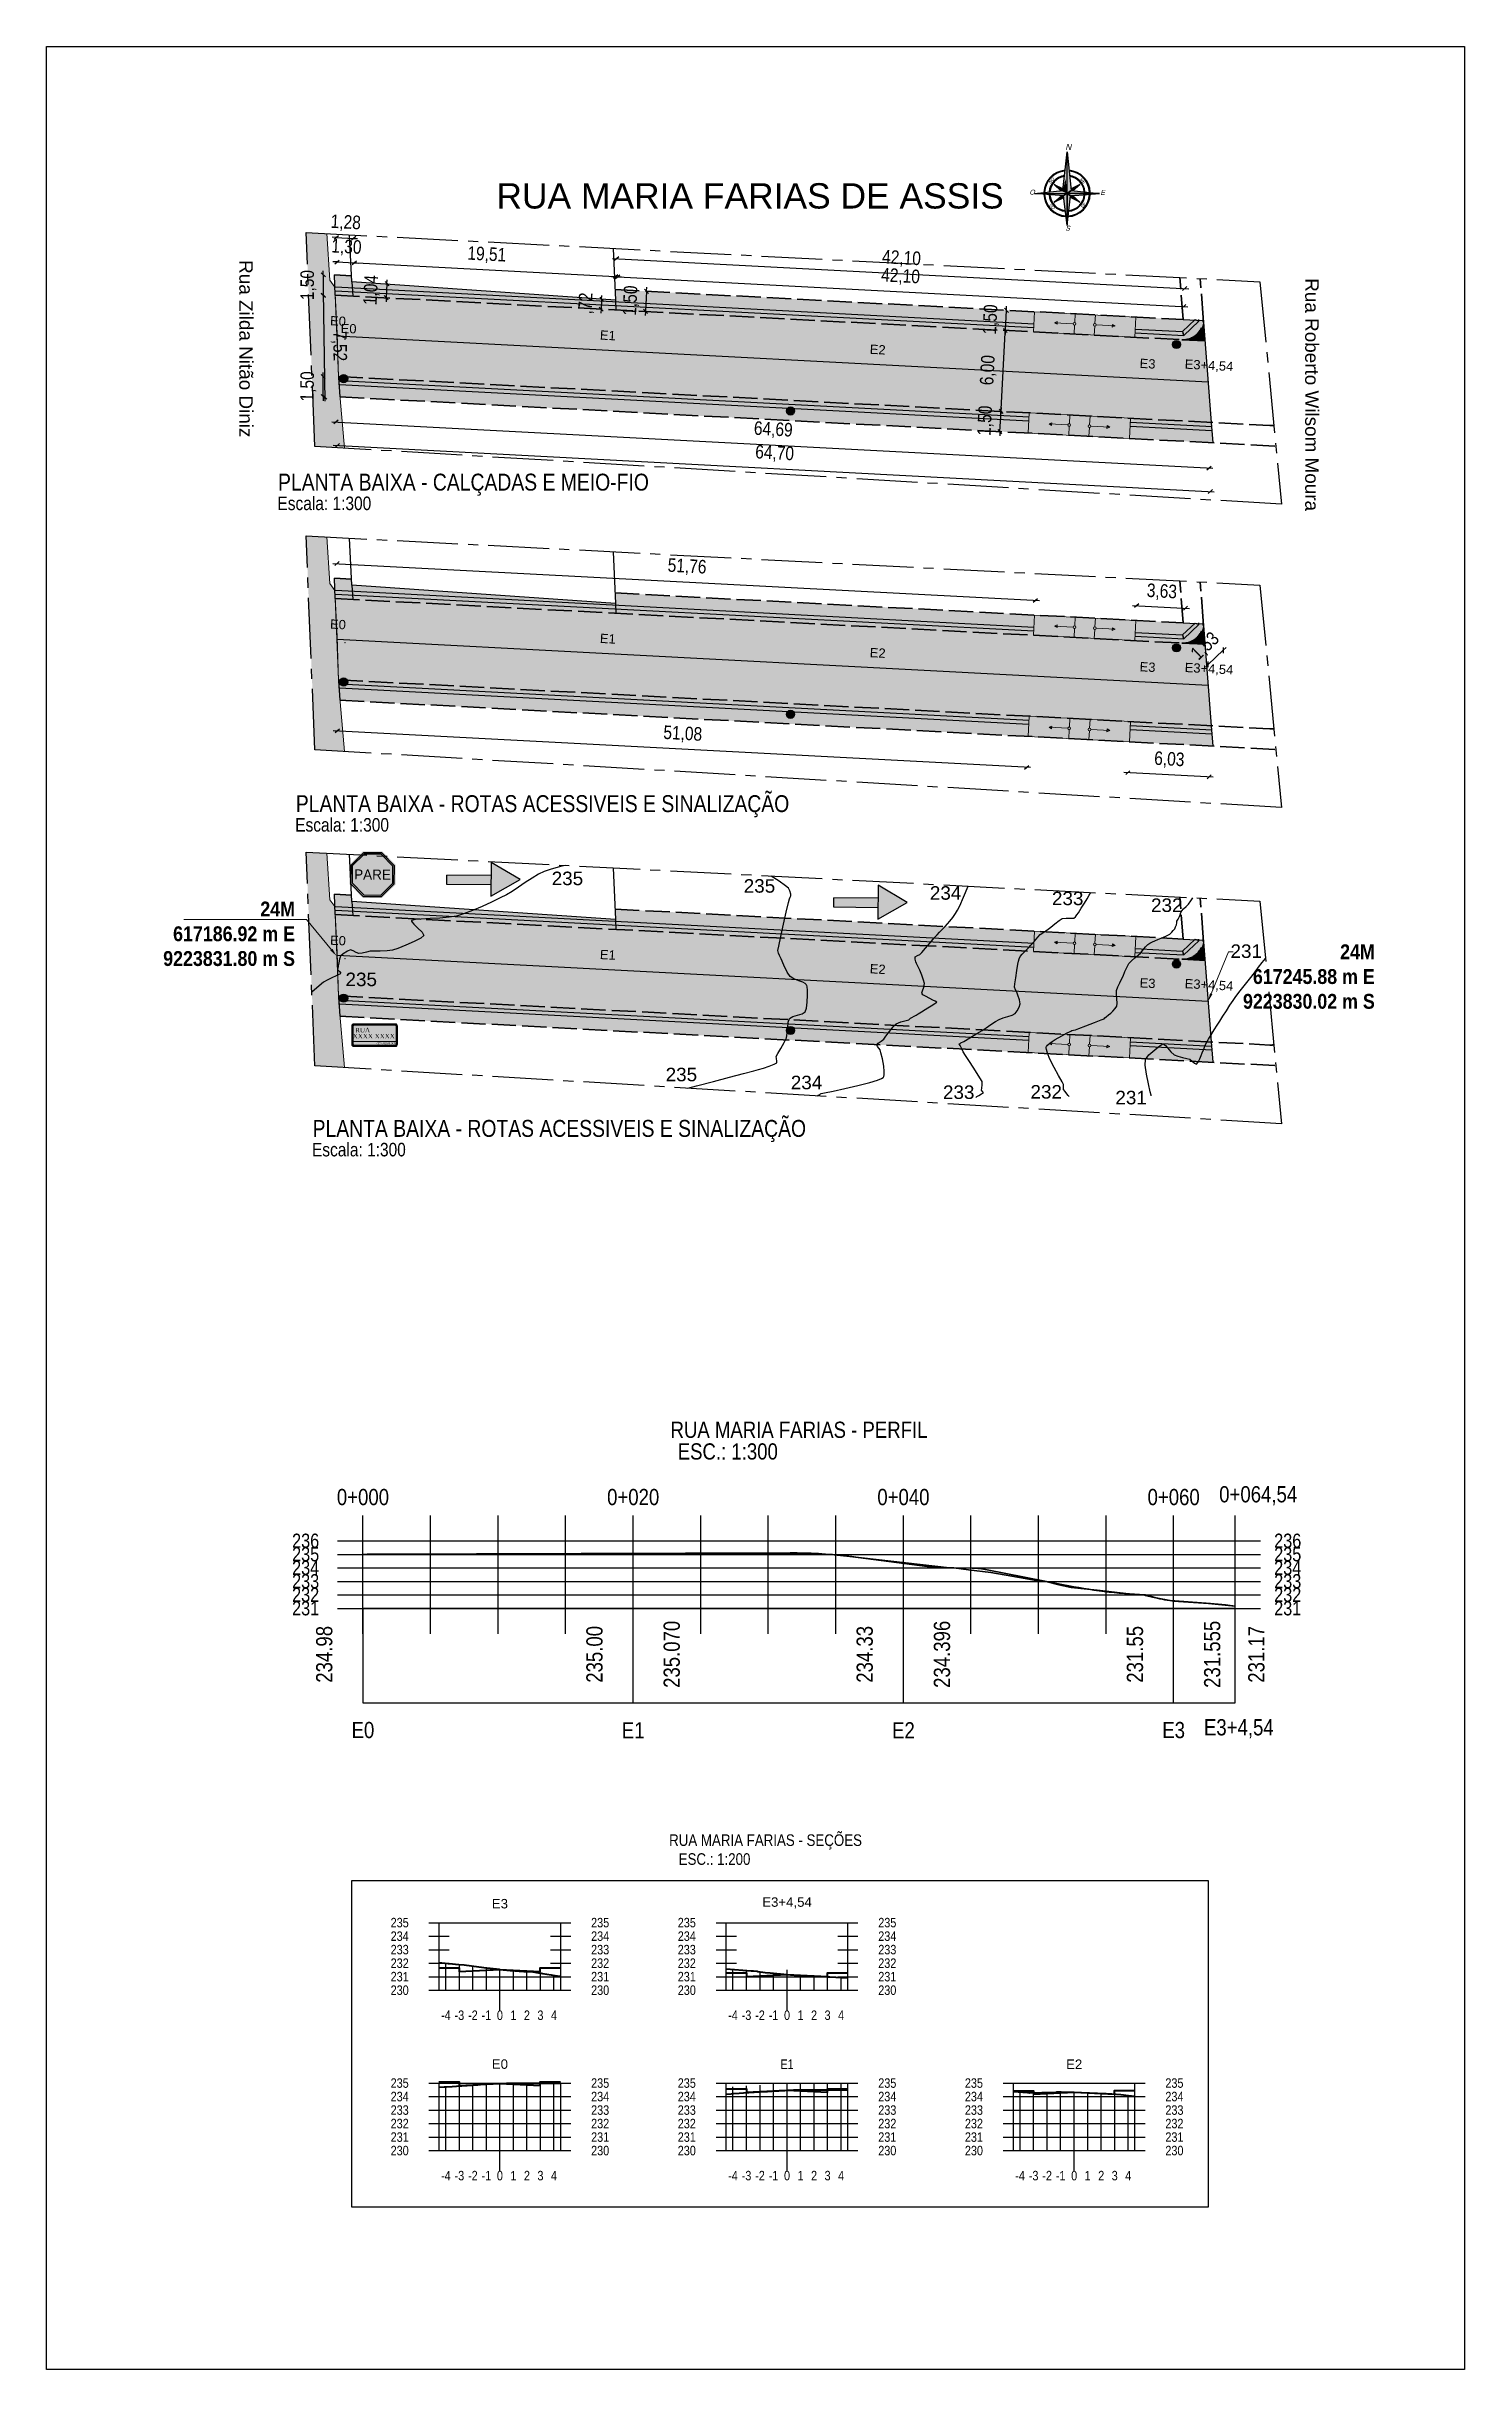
# Model space of a CAD drawing. Header units: feet. Extents: x 203667 to 205527, y 9204857 to 9205156.
# Drawn here: x 204978.1 to 205083, y 9204923.2 to 9205095.2 of the extents above; entities that cross this region are included whole.
import ezdxf
from ezdxf import colors
from ezdxf.entities.mleader import LeaderData, LeaderLine
from ezdxf.enums import TextEntityAlignment as Align
from ezdxf.math import Vec2, Vec3

# ---------------------------------------------------------------- set-up
doc = ezdxf.new("R2010")
doc.units = ezdxf.units.FT
doc.header["$LTSCALE"] = 0.3
doc.header["$MEASUREMENT"] = 0
for name, pattern in [('ACAD_ISO02W100', [15, 12, -3]), ('CENTER2', [1.125, 0.75, -0.125, 0.125, -0.125]), ('CONTINUO', [0])]:
    doc.linetypes.add(name, pattern=pattern)
for name, color, linetype in [('_EIXO PROJETADO', 2, 'Continuous'), ('C-ROAD-CNTR-N', 92, 'Continuous'), ('C-ROAD-PROF-GRID-MAJR', 8, 'Continuous'), ('C-ROAD-PROF-GRID-MINR', 8, 'Continuous'), ('C-ROAD-PROF-TEXT', 7, 'Continuous'), ('C-ROAD-PROF-TICK', 7, 'Continuous'), ('C-ROAD-PROF-TITL', 7, 'Continuous'), ('C-ROAD-PROF-TTLB', 5, 'Continuous'), ('C-ROAD-SCTN-GRID', 7, 'Continuous'), ('C-ROAD-SCTN-TEXT', 7, 'Continuous'), ('C-ROAD-SCTN-TICK', 7, 'Continuous'), ('C-ROAD-SCTN-TITL', 92, 'Continuous'), ('C1-HM-CURVA_INTERMEDIARIA', 3, 'Continuous'), ('C1-HM-CURVA_MESTRA', 5, 'Continuous'), ('Calçada Projetada', 20, 'Continuous'), ('cotas1', 7, 'Continuous'), ('Edificação Existente', 1, 'Continuous'), ('Estacas', 7, 'CONTINUO'), ('F-HZ-ESTACA', 98, 'Continuous'), ('NORTE', 7, 'Continuous'), ('Pavimento projetado', 51, 'Continuous'), ('PONTOS_SUBSTITUIDOS', 7, 'Continuous'), ('Poste e Rede Elétrica', 6, 'Continuous'), ('SINALIZACAO', 1, 'Continuous'), ('TEXTOS', 7, 'Continuous')]:
    doc.layers.add(name, color=color, linetype=linetype)
for name, color, linetype, lineweight in [('Alvenaria de 1 Vez', 6, 'ACAD_ISO02W100', 35), ('C-ROAD-PROF', 1, 'Continuous', 35), ('Cotas Acessibilidade', 5, 'Continuous', 25), ('Cotas Calçadas', 7, 'Continuous', 25), ('Detalhe 2', 1, 'Continuous', 18), ('MEIO FIO PROJETADO', 7, 'ACAD_ISO02W100', 35), ('PAVIMENTO', 251, 'Continuous', 9), ('PENA015', 1, 'Continuous', 15), ('R MARIA FARIAS DE ASSIS', 7, 'Continuous', 0)]:
    doc.layers.add(name, color=color, linetype=linetype, lineweight=lineweight)
doc.styles.add('Arial', font='arial.ttf')
doc.styles.add('COTAS', font='ariblk.ttf', dxfattribs={"width": 0.75})
doc.styles.add('PONTOS_DADOS', font='BOOKOS.TTF')
doc.styles.add('Roman', font='arial.ttf', dxfattribs={"height": 2})
doc.styles.add('SUPERFRENCH', font='SUF_____.pfb', dxfattribs={"oblique": 15, "height": 2})
doc.styles.add('TARCISIO', font='swissci.ttf')
doc.dimstyles.new('Cota Alvenaria', dxfattribs={"dimtxt": 1, "dimasz": 0.3, "dimexe": 1, "dimexo": 1, "dimgap": 0.5, "dimtad": 1, "dimzin": 4, "dimtxsty": 'TARCISIO', "dimblk": 'OBLIQUE', "dimcen": -2, "dimdle": 0.3, "dimse1": 1, "dimse2": 1, "dimclrd": 256, "dimclre": 256, "dimclrt": 6, "dimadec": 0, "dimazin": 0, "dimtfac": 1, "dimtix": 1, "dimtmove": 0, "dimatfit": 3, "dimldrblk": 'DOT', "dimfxl": 1, "dimlwd": -1, "dimlwe": -1, "dimarcsym": 0})
doc.dimstyles.new('Cota Calçadas', dxfattribs={"dimtxt": 1, "dimasz": 0.3, "dimexe": 1, "dimexo": 1, "dimgap": 0.5, "dimtad": 1, "dimzin": 4, "dimtxsty": 'TARCISIO', "dimblk": 'OBLIQUE', "dimcen": -2, "dimdle": 0.3, "dimse1": 1, "dimse2": 1, "dimclrd": 256, "dimclre": 256, "dimclrt": 256, "dimadec": 0, "dimazin": 0, "dimtfac": 1, "dimtix": 1, "dimtmove": 0, "dimatfit": 3, "dimldrblk": 'DOT', "dimfxl": 1, "dimlwd": -1, "dimlwe": -1, "dimarcsym": 0})
doc.dimstyles.new('Cota Piso Tatil', dxfattribs={"dimtxt": 1, "dimasz": 0.3, "dimexe": 1, "dimexo": 1, "dimgap": 0.5, "dimtad": 1, "dimzin": 4, "dimtxsty": 'TARCISIO', "dimblk": 'OBLIQUE', "dimcen": -2, "dimdle": 0.3, "dimse1": 1, "dimse2": 1, "dimclrd": 256, "dimclre": 256, "dimclrt": 5, "dimadec": 0, "dimazin": 0, "dimtfac": 1, "dimtix": 1, "dimtmove": 0, "dimatfit": 3, "dimldrblk": 'DOT', "dimfxl": 1, "dimlwd": -1, "dimlwe": -1, "dimarcsym": 0})

msp = doc.modelspace()

# ---------------------------------------------------------------- texts
at = {"linetype": 'Continuous', "style": 'TARCISIO'}
for s, height, p in [('PLANTA BAIXA - CALÇADAS E MEIO-FIO', 1.25, (204995.23, 9205062.278)), ('Escala: 1:300', 1, (204995.185, 9205060.833)), ('PLANTA BAIXA - ROTAS ACESSIVEIS E SINALIZAÇÃO', 1.25, (204996.544, 9205038.477)), ('Escala: 1:300', 1, (204996.498, 9205037.031)), ('PLANTA BAIXA - ROTAS ACESSIVEIS E SINALIZAÇÃO', 1.25, (204997.787, 9205014.435)), ('Escala: 1:300', 1, (204997.742, 9205012.989))]:
    msp.add_text(s, height=height, dxfattribs=at).set_placement(p)
at = {"linetype": 'Continuous', "insert": (205011.39, 9205085.033), "char_height": 1.875, "attachment_point": 1, "style": 'Roman'}
msp.add_mtext_dynamic_manual_height_columns('RUA MARIA FARIAS DE ASSIS', width=41.99428, gutter_width=10, heights=[0], dxfattribs=at)
at = {"linetype": 'Continuous', "char_height": 1, "attachment_point": 1, "rotation": 270, "style": 'Roman'}
for s, insert in [('Rua Zilda Nitão Diniz', (204993.363, 9205079.335)), ('Rua Roberto Wilsom Moura', (205072.248, 9205077.996))]:
    msp.add_mtext_dynamic_manual_height_columns(s, width=22.42019, gutter_width=10, heights=[0], dxfattribs=dict(at, insert=insert))
at = {"layer": 'C-ROAD-PROF-TEXT', "color": 7, "linetype": 'Continuous', "lineweight": -3, "char_height": 1.2, "attachment_point": 8, "line_spacing_factor": 1.2, "style": 'TARCISIO'}
for s, insert in [('0+064,54', (205067.77, 9204987.152)), ('0+000', (205001.513, 9204987.152)), ('0+020', (205021.513, 9204987.152)), ('0+040', (205041.513, 9204987.152)), ('0+060', (205061.513, 9204987.152)), ('E3+4,54', (205066.336, 9204969.902)), ('E0', (205001.513, 9204969.902)), ('E1', (205021.513, 9204969.902)), ('E2', (205041.513, 9204969.902)), ('E3', (205061.513, 9204969.902))]:
    msp.add_mtext(s, dxfattribs=dict(at, insert=insert))
at = {"layer": 'C-ROAD-PROF-TEXT', "color": 7, "linetype": 'Continuous', "lineweight": -3, "char_height": 1.05, "style": 'TARCISIO'}
for s, insert, attachment_point in [('236', (204998.275, 9204984.527), 6), ('235', (204998.275, 9204983.527), 6), ('236', (205068.952, 9204984.527), 4), ('235', (205068.952, 9204983.527), 4), ('234', (204998.275, 9204982.527), 6), ('233', (204998.275, 9204981.527), 6), ('234', (205068.952, 9204982.527), 4), ('233', (205068.952, 9204981.527), 4), ('232', (204998.275, 9204980.527), 6), ('231', (204998.275, 9204979.527), 6), ('232', (205068.952, 9204980.527), 4), ('231', (205068.952, 9204979.527), 4)]:
    msp.add_mtext(s, dxfattribs=dict(at, insert=insert, attachment_point=attachment_point))
at = {"layer": 'C-ROAD-PROF-TEXT', "color": 5, "linetype": 'Continuous', "lineweight": -3, "char_height": 1.2, "attachment_point": 2, "rotation": 90, "style": 'TARCISIO'}
for s, insert in [('235.070', (205023.763, 9204976.124)), ('234.396', (205043.763, 9204976.124)), ('231.555', (205063.763, 9204976.124))]:
    msp.add_mtext(s, dxfattribs=dict(at, insert=insert))
at = {"layer": 'C-ROAD-PROF-TEXT', "color": 1, "linetype": 'Continuous', "lineweight": -3, "char_height": 1.2, "attachment_point": 8, "rotation": 90, "style": 'TARCISIO'}
for s, insert in [('234.98', (204999.263, 9204976.124)), ('235.00', (205019.263, 9204976.124)), ('234.33', (205039.263, 9204976.124)), ('231.55', (205059.263, 9204976.124)), ('231.17', (205068.248, 9204976.124))]:
    msp.add_mtext(s, dxfattribs=dict(at, insert=insert))
at = {"layer": 'C-ROAD-PROF-TITL', "color": 7, "linetype": 'Continuous', "lineweight": -3, "attachment_point": 8, "line_spacing_factor": 1.2, "style": 'TARCISIO'}
for s, insert, char_height in [('RUA MARIA FARIAS - PERFIL', (205033.787, 9204992.131), 1.2), ('ESC.: 1:300', (205028.514, 9204990.527), 1.2), ('RUA MARIA FARIAS - SEÇÕES', (205031.31, 9204961.675), 0.85913), ('ESC.: 1:200', (205027.535, 9204960.527), 0.85913)]:
    msp.add_mtext(s, dxfattribs=dict(at, insert=insert, char_height=char_height))
at = {"layer": 'C-ROAD-SCTN-TEXT', "color": 7, "linetype": 'Continuous', "lineweight": -3, "char_height": 0.7, "style": 'TARCISIO'}
for s, insert, attachment_point in [('235', (205004.9, 9204956.258), 6), ('235', (205018.4, 9204956.258), 4), ('235', (205026.15, 9204956.258), 6), ('235', (205039.65, 9204956.258), 4), ('234', (205004.9, 9204955.258), 6), ('233', (205004.9, 9204954.258), 6), ('234', (205018.4, 9204955.258), 4), ('233', (205018.4, 9204954.258), 4), ('234', (205026.15, 9204955.258), 6), ('233', (205026.15, 9204954.258), 6), ('234', (205039.65, 9204955.258), 4), ('233', (205039.65, 9204954.258), 4), ('232', (205004.9, 9204953.258), 6), ('231', (205004.9, 9204952.258), 6), ('232', (205018.4, 9204953.258), 4), ('231', (205018.4, 9204952.258), 4), ('232', (205026.15, 9204953.258), 6), ('231', (205026.15, 9204952.258), 6), ('232', (205039.65, 9204953.258), 4), ('231', (205039.65, 9204952.258), 4), ('230', (205004.9, 9204951.258), 6), ('230', (205018.4, 9204951.258), 4), ('230', (205026.15, 9204951.258), 6), ('230', (205039.65, 9204951.258), 4), ('-4', (205007.65, 9204949.758), 2), ('-3', (205008.65, 9204949.758), 2), ('-2', (205009.65, 9204949.758), 2), ('-1', (205010.65, 9204949.758), 2), ('0', (205011.65, 9204949.758), 2), ('0', (205011.65, 9204949.758), 2), ('1', (205012.65, 9204949.758), 2), ('2', (205013.65, 9204949.758), 2), ('3', (205014.65, 9204949.758), 2), ('4', (205015.65, 9204949.758), 2), ('-4', (205028.9, 9204949.758), 2), ('-3', (205029.9, 9204949.758), 2), ('-2', (205030.9, 9204949.758), 2), ('-1', (205031.9, 9204949.758), 2), ('0', (205032.9, 9204949.758), 2), ('0', (205032.9, 9204949.758), 2), ('1', (205033.9, 9204949.758), 2), ('2', (205034.9, 9204949.758), 2), ('3', (205035.9, 9204949.758), 2), ('4', (205036.9, 9204949.758), 2), ('235', (205004.9, 9204944.383), 6), ('235', (205018.4, 9204944.383), 4), ('235', (205026.15, 9204944.383), 6), ('235', (205039.65, 9204944.383), 4), ('235', (205047.4, 9204944.383), 6), ('235', (205060.9, 9204944.383), 4), ('234', (205004.9, 9204943.383), 6), ('233', (205004.9, 9204942.383), 6), ('234', (205018.4, 9204943.383), 4), ('233', (205018.4, 9204942.383), 4), ('234', (205026.15, 9204943.383), 6), ('233', (205026.15, 9204942.383), 6), ('234', (205039.65, 9204943.383), 4), ('233', (205039.65, 9204942.383), 4), ('234', (205047.4, 9204943.383), 6), ('233', (205047.4, 9204942.383), 6), ('234', (205060.9, 9204943.383), 4), ('233', (205060.9, 9204942.383), 4), ('232', (205004.9, 9204941.383), 6), ('231', (205004.9, 9204940.383), 6), ('232', (205018.4, 9204941.383), 4), ('231', (205018.4, 9204940.383), 4), ('232', (205026.15, 9204941.383), 6), ('231', (205026.15, 9204940.383), 6), ('232', (205039.65, 9204941.383), 4), ('231', (205039.65, 9204940.383), 4), ('232', (205047.4, 9204941.383), 6), ('231', (205047.4, 9204940.383), 6), ('232', (205060.9, 9204941.383), 4), ('231', (205060.9, 9204940.383), 4), ('230', (205004.9, 9204939.383), 6), ('230', (205018.4, 9204939.383), 4), ('230', (205026.15, 9204939.383), 6), ('230', (205039.65, 9204939.383), 4), ('230', (205047.4, 9204939.383), 6), ('230', (205060.9, 9204939.383), 4), ('-4', (205007.65, 9204937.883), 2), ('-3', (205008.65, 9204937.883), 2), ('-2', (205009.65, 9204937.883), 2), ('-1', (205010.65, 9204937.883), 2), ('0', (205011.65, 9204937.883), 2), ('0', (205011.65, 9204937.883), 2), ('1', (205012.65, 9204937.883), 2), ('2', (205013.65, 9204937.883), 2), ('3', (205014.65, 9204937.883), 2), ('4', (205015.65, 9204937.883), 2), ('-4', (205028.9, 9204937.883), 2), ('-3', (205029.9, 9204937.883), 2), ('-2', (205030.9, 9204937.883), 2), ('-1', (205031.9, 9204937.883), 2), ('0', (205032.9, 9204937.883), 2), ('0', (205032.9, 9204937.883), 2), ('1', (205033.9, 9204937.883), 2), ('2', (205034.9, 9204937.883), 2), ('3', (205035.9, 9204937.883), 2), ('4', (205036.9, 9204937.883), 2), ('-4', (205050.15, 9204937.883), 2), ('-3', (205051.15, 9204937.883), 2), ('-2', (205052.15, 9204937.883), 2), ('-1', (205053.15, 9204937.883), 2), ('0', (205054.15, 9204937.883), 2), ('0', (205054.15, 9204937.883), 2), ('1', (205055.15, 9204937.883), 2), ('2', (205056.15, 9204937.883), 2), ('3', (205057.15, 9204937.883), 2), ('4', (205058.15, 9204937.883), 2)]:
    msp.add_mtext(s, dxfattribs=dict(at, insert=insert, attachment_point=attachment_point))
at = {"layer": 'C-ROAD-SCTN-TITL', "color": 92, "linetype": 'Continuous', "lineweight": -3, "char_height": 0.7, "attachment_point": 8, "style": 'TARCISIO'}
for s, insert in [('{\\fArial|b0|i0|c0|p2;E3}', (205011.65, 9204957.305)), ('{\\fArial|b0|i0|c0|p34;E3+4,54}', (205032.9, 9204957.305)), ('{\\fArial|b0|i0|c0|p2;E0}', (205011.65, 9204945.43)), ('E1', (205032.9, 9204945.43)), ('{\\fArial|b0|i0|c0|p2;E2}', (205054.15, 9204945.43))]:
    msp.add_mtext(s, dxfattribs=dict(at, insert=insert))
at = {"layer": 'C1-HM-CURVA_INTERMEDIARIA', "linetype": 'Continuous', "lineweight": -3, "style": 'Arial'}
for s, p in [('234', (205043.47, 9205031.989)), ('233', (205052.505, 9205031.587)), ('232', (205059.839, 9205031.082)), ('231', (205065.72, 9205027.68)), ('234', (205033.178, 9205017.959)), ('233', (205044.438, 9205017.238)), ('232', (205050.916, 9205017.268)), ('231', (205057.2, 9205016.841))]:
    msp.add_text(s, height=1, dxfattribs=at).set_placement(p)
at = {"layer": 'C1-HM-CURVA_MESTRA', "linetype": 'Continuous', "lineweight": -3, "style": 'Arial'}
for p in [(205015.481, 9205033.067), (205029.693, 9205032.51), (205000.221, 9205025.591), (205023.914, 9205018.549)]:
    msp.add_text('235', height=1, dxfattribs=at).set_placement(p)
at = {"layer": 'F-HZ-ESTACA', "color": 98, "linetype": 'Continuous', "lineweight": -3, "char_height": 0.6858, "attachment_point": 8, "style": 'Arial'}
for s, insert, rotation in [('{\\fArial|b0|i0|c0|p2;E0}', (204999.647, 9205074.48), 356.98305), ('{\\fArial|b0|i0|c0|p2;E0}', (205000.444, 9205073.915, 0.057), 358.60986), ('{\\fArial|b0|i0|c0|p2;E1}', (205019.62, 9205073.427), 356.98305), ('{\\fArial|b0|i0|c0|p2;E2}', (205039.592, 9205072.375), 356.98305), ('{\\fArial|b0|i0|c0|p2;E3}', (205059.564, 9205071.322), 356.98305), ('E3+4,54', (205064.106, 9205071.083), 356.98305), ('{\\fArial|b0|i0|c0|p2;E0}', (204999.647, 9205052.023), 356.98305), ('{\\fArial|b0|i0|c0|p2;E1}', (205019.62, 9205050.971), 356.98305), ('{\\fArial|b0|i0|c0|p2;E2}', (205039.592, 9205049.918), 356.98305), ('{\\fArial|b0|i0|c0|p2;E3}', (205059.564, 9205048.865), 356.98305), ('E3+4,54', (205064.106, 9205048.626), 356.98305), ('{\\fArial|b0|i0|c0|p2;E0}', (204999.647, 9205028.619), 356.98305), ('{\\fArial|b0|i0|c0|p2;E1}', (205019.62, 9205027.567), 356.98305), ('{\\fArial|b0|i0|c0|p2;E2}', (205039.592, 9205026.514), 356.98305), ('{\\fArial|b0|i0|c0|p2;E3}', (205059.564, 9205025.461), 356.98305), ('E3+4,54', (205064.106, 9205025.222), 356.98305)]:
    msp.add_mtext(s, dxfattribs=dict(at, insert=insert, rotation=rotation))

# ---------------------------------------------------------------- blocks, each defined once
blk = doc.blocks.new('r150')
at = {"linetype": 'Continuous'}
h = blk.add_hatch(color=4, dxfattribs=at)
h.dxf.hatch_style = 1
edge = h.paths.add_edge_path()
edge.add_arc((0, 0.91), 0.1, 180, 270, ccw=False)
edge.add_line((-0.1, 0.91), (-1.3, 0.91))
edge.add_line((-1.3, 0.91), (-1.3, 0.81))
edge.add_line((-1.3, 0.81), (-1.5, 0.91))
edge.add_line((-1.5, 0.91), (-1.3, 1.01))
edge.add_line((-1.3, 1.01), (-1.3, 0.91))
edge.add_line((-1.3, 0.91), (-0.1, 0.91))
edge.add_arc((0, 0.91), 0.1, 90, 180, ccw=False)
edge.add_line((0, 1.01), (0, 1.65))
edge.add_line((0, 1.65), (-3, 1.65))
edge.add_line((-3, 1.65), (-3, 0.15))
edge.add_line((-3, 0.15), (0, 0.15))
edge.add_line((0, 0.15), (0, 0.81))
edge = h.paths.add_edge_path()
edge.add_arc((1.5, 0.91), 0.1, 180, 270, ccw=False)
edge.add_arc((1.5, 0.91), 0.1, 90, 180, ccw=False)
edge.add_line((1.5, 1.01), (1.5, 1.65))
edge.add_line((1.5, 1.65), (0, 1.65))
edge.add_line((0, 1.65), (0, 1.01))
edge.add_arc((0, 0.91), 0.1, 0, 90, ccw=False)
edge.add_arc((0, 0.91), 0.1, -90, 0, ccw=False)
edge.add_line((0, 0.81), (0, 0.15))
edge.add_line((0, 0.15), (1.5, 0.15))
edge.add_line((1.5, 0.15), (1.5, 0.81))
edge = h.paths.add_edge_path()
edge.add_line((4.5, 1.65), (1.5, 1.65))
edge.add_line((1.5, 1.65), (1.5, 1.01))
edge.add_arc((1.5, 0.91), 0.1, 0, 90, ccw=False)
edge.add_line((1.6, 0.91), (2.8, 0.91))
edge.add_line((2.8, 0.91), (2.8, 1.01))
edge.add_line((2.8, 1.01), (3, 0.91))
edge.add_line((3, 0.91), (2.8, 0.81))
edge.add_line((2.8, 0.81), (2.8, 0.91))
edge.add_line((2.8, 0.91), (1.6, 0.91))
edge.add_arc((1.5, 0.91), 0.1, -90, 0, ccw=False)
edge.add_line((1.5, 0.81), (1.5, 0.15))
edge.add_line((1.5, 0.15), (4.5, 0.15))
edge.add_line((4.5, 0.15), (4.5, 1.65))
at = {"layer": 'PENA015', "color": 7}
for points in [[(-3, 0.15), (-3, 1.65)], [(-3, 1.65), (4.5, 1.65)], [(-3, 0.15), (4.5, 0.15)], [(-1.3, 1.01), (-1.5, 0.91), (-1.3, 0.81)], [(-1.5, 0.91), (-0.1, 0.91)], [(-1.3, 0.81), (-1.3, 1.01)], [(0, 1.01), (0, 1.65)], [(0, 0.15), (0, 0.81)], [(1.5, 1.01), (1.5, 1.65)], [(1.5, 0.81), (1.5, 0.15)], [(1.6, 0.91), (3, 0.91)], [(2.8, 0.81), (2.8, 1.01)], [(2.8, 1.01), (3, 0.91), (2.8, 0.81)], [(4.5, 0.15), (4.5, 1.65)]]:
    blk.add_lwpolyline(points, dxfattribs=at)
for centre in [(0, 0.91), (1.5, 0.91)]:
    blk.add_circle(centre, 0.1, dxfattribs=at)
blk = doc.blocks.new('*U61')
at = {"layer": 'NORTE', "color": 252, "linetype": 'Continuous'}
for points in [[(0.236, 2.003), (0.962, 1.141), (1.127, 1.112)], [(2.264, 2.249), (1.127, 1.112), (1.322, 1.078)], [(1.156, 0.948), (1.127, 1.112), (0.244, 0.23)], [(1.127, 1.112), (1.156, 0.948), (2.018, 0.221)]]:
    blk.add_solid(points, dxfattribs=at)
blk = doc.blocks.new('*U62')
at = {"layer": 'NORTE', "color": 252, "linetype": 'Continuous'}
for points in [[(0.535, 1.216), (0.922, 1.09), (0.962, 1.141)], [(1.022, 1.704), (1.034, 1.355), (1.092, 1.308)], [(1.156, 0.948), (1.104, 0.907), (1.231, 0.521)], [(1.322, 1.078), (1.37, 1.019), (1.718, 1.008)]]:
    blk.add_solid(points, dxfattribs=at)
blk = doc.blocks.new('*U63')
at = {"layer": 'NORTE', "linetype": 'Continuous'}
for points in [[(1.494, 1.556), (2.264, 2.249), (1.092, 1.308)], [(1.494, 1.556), (1.127, 1.112), (2.264, 2.249)], [(1.494, 1.556), (1.092, 1.308), (1.127, 1.112)]]:
    blk.add_solid(points, dxfattribs=at)
blk = doc.blocks.new('*U64')
at = {"layer": 'NORTE', "linetype": 'Continuous'}
for points in [[(0.236, 2.003), (1.034, 1.352), (1.034, 1.355)], [(0.236, 2.003), (1.127, 1.112), (1.034, 1.352)], [(1.127, 1.112), (0.962, 1.141), (0.244, 0.23)], [(0.535, 1.216), (0.958, 1.142), (0.905, 1.204)], [(1.022, 1.704), (1.092, 1.308), (1.14, 1.346)], [(1.034, 1.352), (1.127, 1.112), (1.092, 1.308)], [(1.127, 1.112), (1.366, 1.019), (1.322, 1.078)], [(1.127, 1.112), (2.018, 0.221), (1.366, 1.019)], [(1.156, 0.943), (1.231, 0.521), (1.219, 0.891)], [(1.36, 1.125), (1.322, 1.078), (1.718, 1.008)], [(1.366, 1.019), (2.018, 0.221), (1.37, 1.019)]]:
    blk.add_solid(points, dxfattribs=at)
blk = doc.blocks.new('norte01')
at = {"layer": 'NORTE'}
for p, q in [((-0.098, 0.141), (0, 1.26)), ((0, 1.26), (0.114, 0.163)), ((-1.248, 0), (-0.096, 0.137)), ((0, 0), (-1.248, 0)), ((0.114, 0.163), (1.608, 0)), ((-0.098, -0.141), (0, 0)), ((0, -1.26), (-0.098, -0.141)), ((0.114, -0.163), (0, -1.26)), ((1.608, 0), (0.114, -0.163))]:
    blk.add_line(p, q, dxfattribs=at)
for points in [[(0, 1.26), (0, 0), (-0.096, 0.137)], [(-0.161, 0.129), (-0.096, 0.137), (-0.345, 0.492)], [(0.114, 0.163), (0.345, 0.492), (0.104, 0.235)], [(-0.161, -0.129), (-0.096, -0.137), (-0.345, -0.492)], [(0, -1.26), (0, 0), (-0.096, -0.137)], [(0, 0), (1.608, 0), (0.114, -0.163)], [(0.114, -0.163), (0.345, -0.492), (0.104, -0.235)]]:
    blk.add_lwpolyline(points, close=True, dxfattribs=at)
for points in [[(0, 1.26), (0, 0)], [(-1.248, 0), (1.608, 0)], [(-1.248, 0), (1.608, 0)], [(-1.248, 0), (-0.096, -0.137)], [(0, 0), (-0.345, 0.492)], [(-0.345, 0.492), (-0.161, 0.129)], [(-0.345, 0.492), (-0.089, 0.219)], [(0, 0), (0.345, 0.492)], [(0.345, 0.492), (0.104, 0.235)], [(0.345, 0.492), (0.174, 0.156)], [(0, 0), (-0.345, -0.492)], [(-0.345, -0.492), (-0.161, -0.129)], [(-0.345, -0.492), (-0.091, -0.222)], [(0, -1.26), (0, 0)], [(0, 0), (0.345, -0.492)], [(0.345, -0.492), (0.104, -0.235)], [(0.345, -0.492), (0.174, -0.156)]]:
    blk.add_lwpolyline(points, dxfattribs=at)
for radius, start, end in [(0.9, 92.02127, 177.36189), (0.871, 92.25745, 177.04553), (0.697, 94.09236, 174.58271), (0.668, 94.49244, 174.04444), (0.9, 4.94314, 87.61114), (0.871, 5.3202, 87.33176), (0.697, 8.26104, 85.15907), (0.668, 8.90525, 84.68478), (0.9, 182.63811, 267.97873), (0.871, 182.95447, 267.74255), (0.697, 185.41729, 265.90764), (0.668, 185.95556, 265.50756), (0.9, 272.38886, 355.05686), (0.871, 272.66824, 354.6798), (0.697, 274.84093, 351.73896), (0.668, 275.31522, 351.09475)]:
    blk.add_arc((0, 0), radius, start, end, dxfattribs=at)
at = {"layer": 'NORTE', "color": 254, "linetype": 'Continuous', "rotation": 314.9999999999994}
for name in ['*U61', '*U62']:
    blk.add_blockref(name, (-1.583, 0.01), dxfattribs=at)
at = {"layer": 'NORTE', "linetype": 'Continuous', "rotation": 314.9999999999994}
for name in ['*U64', '*U63']:
    blk.add_blockref(name, (-1.583, 0.01), dxfattribs=at)
at = {"layer": 'NORTE', "style": 'SUPERFRENCH', "oblique": 15}
for s, height, rotation, p in [('O', 0.192, 270, (-0.046, 1.457)), ('S', 0.192, 270, (-1.445, 0.065)), ('SO', 0.12, 225, (-0.459, 0.718)), ('NO', 0.12, 315, (0.361, 0.651)), ('N', 0.24, 270, (1.68, 0.072)), ('SE', 0.12, 315, (-0.588, -0.585)), ('NE', 0.12, 225, (0.536, -0.47)), ('E', 0.192, 270, (-0.055, -1.291))]:
    blk.add_text(s, height=height, rotation=rotation, dxfattribs=at).set_placement(p)
blk = doc.blocks.new('_Oblique')
at = {"layer": 'cotas1', "color": 0, "lineweight": -2}
blk.add_line((-0.5, -0.5), (0.5, 0.5), dxfattribs=at)
blk = doc.blocks.new('*D360')
at = {"layer": 'Cotas Acessibilidade', "transparency": 16777216}
blk.add_line((204999.29, 9205056.89), (205051.58, 9205054.14), dxfattribs=at)
at = {"layer": 'Defpoints', "color": 0, "transparency": 16777216}
for p in [(204999.47, 9205054.61), (205051.28, 9205054.15), (205051.16, 9205051.89, 0)]:
    blk.add_point(p, dxfattribs=at)
at = {"layer": 'Cotas Acessibilidade', "transparency": 16777216, "xscale": 0.3, "yscale": 0.3, "zscale": 0.3}
for p, rotation in [((204999.59, 9205056.88), 176.9830488568913), ((205051.28, 9205054.15), 356.9830488568913)]:
    blk.add_blockref('_Oblique', p, dxfattribs=dict(at, rotation=rotation))
at = {"layer": 'Cotas Acessibilidade', "color": 5, "transparency": 16777216, "insert": (205025.5, 9205056.61), "char_height": 1, "attachment_point": 5, "rotation": 356.983, "style": 'TARCISIO'}
blk.add_mtext('51,76', dxfattribs=at)
blk = doc.blocks.new('_Dot')
at = {"color": 0, "linetype": 'ByBlock', "lineweight": -2}
blk.add_line((-0.5, 0), (-1, 0), dxfattribs=at)
at = {"color": 0, "linetype": 'ByBlock', "const_width": 0.5}
blk.add_lwpolyline([(-0.25, 0, 1), (0.25, 0, 1)], format="xyb", close=True, dxfattribs=at)
blk = doc.blocks.new('*D189')
at = {"layer": 'Cotas Acessibilidade', "transparency": 16777216}
blk.add_line((205058.47, 9205053.78), (205062.69, 9205053.55), dxfattribs=at)
at = {"layer": 'Defpoints', "color": 0, "transparency": 16777216}
for p in [(205062.39, 9205053.57), (205058.65, 9205051.49, 0), (205062.27, 9205051.3, 0)]:
    blk.add_point(p, dxfattribs=at)
at = {"layer": 'Cotas Acessibilidade', "transparency": 16777216, "xscale": 0.3, "yscale": 0.3, "zscale": 0.3}
for p, rotation in [((205058.77, 9205053.76), 177.0054117076237), ((205062.39, 9205053.57), 357.0054117076237)]:
    blk.add_blockref('_Oblique', p, dxfattribs=dict(at, rotation=rotation))
at = {"layer": 'Cotas Acessibilidade', "color": 5, "transparency": 16777216, "insert": (205060.64, 9205054.76), "char_height": 1, "attachment_point": 5, "rotation": 357.0054, "style": 'TARCISIO'}
blk.add_mtext('3,63', dxfattribs=at)
blk = doc.blocks.new('*D190')
at = {"layer": 'Cotas Acessibilidade', "transparency": 16777216}
for p, q in [((205064.07, 9205049.41), (205065.18, 9205050.46)), ((205065.18, 9205050.46), (205065.4, 9205050.67)), ((205064.07, 9205049.41), (205063.86, 9205049.2))]:
    blk.add_line(p, q, dxfattribs=at)
at = {"layer": 'Defpoints', "color": 0, "transparency": 16777216}
for p in [(205063.39, 9205052.36, 0), (205062.27, 9205051.3, 0), (205065.18, 9205050.46)]:
    blk.add_point(p, dxfattribs=at)
at = {"layer": 'Cotas Acessibilidade', "transparency": 16777216, "xscale": 0.3, "yscale": 0.3, "zscale": 0.3}
for p, rotation in [((205065.18, 9205050.46), 223.4915244976605), ((205064.07, 9205049.41), 43.49152449766054)]:
    blk.add_blockref('_Oblique', p, dxfattribs=dict(at, rotation=rotation))
at = {"layer": 'Cotas Acessibilidade', "color": 5, "transparency": 16777216, "insert": (205063.87, 9205050.73), "char_height": 1, "attachment_point": 5, "rotation": 43.4915, "style": 'TARCISIO'}
blk.add_mtext('1,53', dxfattribs=at)
blk = doc.blocks.new('*D191')
at = {"layer": 'Cotas Acessibilidade', "transparency": 16777216}
blk.add_line((205064.44, 9205041.06), (205057.82, 9205041.41), dxfattribs=at)
at = {"layer": 'Defpoints', "color": 0, "transparency": 16777216}
for p in [(205058.3, 9205044.85, 0), (205064.32, 9205044.54, 0), (205058.12, 9205041.4)]:
    blk.add_point(p, dxfattribs=at)
at = {"layer": 'Cotas Acessibilidade', "transparency": 16777216, "xscale": 0.3, "yscale": 0.3, "zscale": 0.3}
for p, rotation in [((205058.12, 9205041.4), 176.9830488764366), ((205064.14, 9205041.08), 356.9830488764366)]:
    blk.add_blockref('_Oblique', p, dxfattribs=dict(at, rotation=rotation))
at = {"layer": 'Cotas Acessibilidade', "color": 5, "transparency": 16777216, "insert": (205061.19, 9205042.33), "char_height": 1, "attachment_point": 5, "rotation": 356.983, "style": 'TARCISIO'}
blk.add_mtext('6,03', dxfattribs=at)
blk = doc.blocks.new('*D192')
at = {"layer": 'Cotas Acessibilidade', "transparency": 16777216}
blk.add_line((205050.93, 9205041.77), (204999.32, 9205044.49), dxfattribs=at)
at = {"layer": 'Defpoints', "color": 0, "transparency": 16777216}
for p in [(204999.8, 9205047.94, 0), (204999.62, 9205044.48), (205050.81, 9205045.25, 0)]:
    blk.add_point(p, dxfattribs=at)
at = {"layer": 'Cotas Acessibilidade', "transparency": 16777216, "xscale": 0.3, "yscale": 0.3, "zscale": 0.3}
for p, rotation in [((204999.62, 9205044.48), 176.9830488802311), ((205050.63, 9205041.79), 356.9830488802311)]:
    blk.add_blockref('_Oblique', p, dxfattribs=dict(at, rotation=rotation))
at = {"layer": 'Cotas Acessibilidade', "color": 5, "transparency": 16777216, "insert": (205025.18, 9205044.23), "char_height": 1, "attachment_point": 5, "rotation": 356.983, "style": 'TARCISIO'}
blk.add_mtext('51,08', dxfattribs=at)
blk = doc.blocks.new('*D361')
at = {"layer": 'Cotas Calçadas', "transparency": 16777216}
for p, q in [((205003.23, 9205076.55), (205003.22, 9205076.25)), ((205003.29, 9205077.59), (205003.23, 9205076.55)), ((205003.29, 9205077.59), (205003.3, 9205077.89))]:
    blk.add_line(p, q, dxfattribs=at)
at = {"layer": 'Defpoints', "color": 0, "transparency": 16777216}
for p in [(205000.64, 9205076.68), (205000.7, 9205077.72), (205003.23, 9205076.55)]:
    blk.add_point(p, dxfattribs=at)
at = {"layer": 'Cotas Calçadas', "transparency": 16777216, "xscale": 0.3, "yscale": 0.3, "zscale": 0.3}
for p, rotation in [((205003.23, 9205076.55), 86.9830488628383), ((205003.29, 9205077.59), 266.9830488628383)]:
    blk.add_blockref('_Oblique', p, dxfattribs=dict(at, rotation=rotation))
at = {"layer": 'Cotas Calçadas', "transparency": 16777216, "insert": (205002.17, 9205077.12), "char_height": 1, "attachment_point": 5, "rotation": 86.983, "style": 'TARCISIO'}
blk.add_mtext('1,04', dxfattribs=at)
blk = doc.blocks.new('*D362')
at = {"layer": 'Cotas Calçadas', "transparency": 16777216}
for p, q in [((205019.18, 9205076.43), (205019.14, 9205075.71)), ((205019.18, 9205076.43), (205019.19, 9205076.73)), ((205019.14, 9205075.71), (205019.12, 9205075.41))]:
    blk.add_line(p, q, dxfattribs=at)
at = {"layer": 'Defpoints', "color": 0, "transparency": 16777216}
for p in [(205020.2, 9205076.38), (205019.14, 9205075.71), (205020.16, 9205075.65)]:
    blk.add_point(p, dxfattribs=at)
at = {"layer": 'Cotas Calçadas', "transparency": 16777216, "xscale": 0.3, "yscale": 0.3, "zscale": 0.3}
for p, rotation in [((205019.18, 9205076.43), 266.9830488608093), ((205019.14, 9205075.71), 86.98304886080926)]:
    blk.add_blockref('_Oblique', p, dxfattribs=dict(at, rotation=rotation))
at = {"layer": 'Cotas Calçadas', "transparency": 16777216, "insert": (205018.06, 9205076.13), "char_height": 1, "attachment_point": 5, "rotation": 86.983, "style": 'TARCISIO'}
blk.add_mtext(',72', dxfattribs=at)
blk = doc.blocks.new('*D363')
at = {"layer": 'Cotas Calçadas', "transparency": 16777216}
for p, q in [((204999.59, 9205079.2), (204999.29, 9205079.22)), ((204999.59, 9205079.2), (205000.88, 9205079.13)), ((205000.88, 9205079.13), (205001.18, 9205079.12))]:
    blk.add_line(p, q, dxfattribs=at)
at = {"layer": 'Defpoints', "color": 0, "transparency": 16777216}
for p in [(205000.88, 9205079.13), (204999.46, 9205076.75), (205000.75, 9205076.68)]:
    blk.add_point(p, dxfattribs=at)
at = {"layer": 'Cotas Calçadas', "transparency": 16777216, "xscale": 0.3, "yscale": 0.3, "zscale": 0.3}
for p, rotation in [((204999.59, 9205079.2), 356.9830488387358), ((205000.88, 9205079.13), 176.9830488387358)]:
    blk.add_blockref('_Oblique', p, dxfattribs=dict(at, rotation=rotation))
at = {"layer": 'Cotas Calçadas', "transparency": 16777216, "insert": (205000.29, 9205080.26), "char_height": 1, "attachment_point": 5, "rotation": 356.983, "style": 'TARCISIO'}
blk.add_mtext('1,30', dxfattribs=at)
blk = doc.blocks.new('*D364')
at = {"layer": 'Cotas Calçadas', "transparency": 16777216}
for p, q in [((204998.58, 9205078.24), (204998.58, 9205078.54)), ((204998.58, 9205078.24), (204998.58, 9205076.74)), ((204998.58, 9205076.74), (204998.58, 9205076.44))]:
    blk.add_line(p, q, dxfattribs=at)
at = {"layer": 'Defpoints', "color": 0, "transparency": 16777216}
for p in [(204999.54, 9205078.24), (204998.58, 9205076.74), (204999.54, 9205076.74)]:
    blk.add_point(p, dxfattribs=at)
at = {"layer": 'Cotas Calçadas', "transparency": 16777216, "xscale": 0.3, "yscale": 0.3, "zscale": 0.3}
for p, rotation in [((204998.58, 9205078.24), 270), ((204998.58, 9205076.74), 90)]:
    blk.add_blockref('_Oblique', p, dxfattribs=dict(at, rotation=rotation))
at = {"layer": 'Cotas Calçadas', "transparency": 16777216, "insert": (204997.48, 9205077.49), "char_height": 1, "attachment_point": 5, "rotation": 90, "style": 'TARCISIO'}
blk.add_mtext('1,50', dxfattribs=at)
blk = doc.blocks.new('*D365')
at = {"layer": 'Cotas Calçadas', "transparency": 16777216}
blk.add_line((204998.57, 9205077.02), (204998.69, 9205068.9), dxfattribs=at)
at = {"layer": 'Defpoints', "color": 0, "transparency": 16777216}
for p in [(204999.7, 9205076.73), (204998.69, 9205069.2), (204999.81, 9205069.22)]:
    blk.add_point(p, dxfattribs=at)
at = {"layer": 'Cotas Calçadas', "transparency": 16777216, "xscale": 0.3, "yscale": 0.3, "zscale": 0.3}
for p, rotation in [((204998.58, 9205076.72), 90.8257053259132), ((204998.69, 9205069.2), 270.8257053259132)]:
    blk.add_blockref('_Oblique', p, dxfattribs=dict(at, rotation=rotation))
at = {"layer": 'Cotas Calçadas', "transparency": 16777216, "insert": (204999.73, 9205072.97), "char_height": 1, "attachment_point": 5, "rotation": 270.8257, "style": 'TARCISIO'}
blk.add_mtext('7,52', dxfattribs=at)
blk = doc.blocks.new('*D366')
at = {"layer": 'Cotas Calçadas', "transparency": 16777216}
for p, q in [((204998.56, 9205069.23), (204998.58, 9205070.73)), ((204998.58, 9205070.73), (204998.58, 9205071.03)), ((204998.56, 9205069.23), (204998.56, 9205068.93))]:
    blk.add_line(p, q, dxfattribs=at)
at = {"layer": 'Defpoints', "color": 0, "transparency": 16777216}
for p in [(204998.58, 9205070.73), (204999.82, 9205070.72), (204999.81, 9205069.22)]:
    blk.add_point(p, dxfattribs=at)
at = {"layer": 'Cotas Calçadas', "transparency": 16777216, "xscale": 0.3, "yscale": 0.3, "zscale": 0.3}
for p, rotation in [((204998.56, 9205069.23), 89.35619536868397), ((204998.58, 9205070.73), 269.356195368684)]:
    blk.add_blockref('_Oblique', p, dxfattribs=dict(at, rotation=rotation))
at = {"layer": 'Cotas Calçadas', "transparency": 16777216, "insert": (204997.47, 9205069.99), "char_height": 1, "attachment_point": 5, "rotation": 89.3562, "style": 'TARCISIO'}
blk.add_mtext('1,50', dxfattribs=at)
blk = doc.blocks.new('*D367')
at = {"layer": 'Cotas Calçadas', "transparency": 16777216}
blk.add_line((205000.58, 9205079.15), (205020.66, 9205078.09), dxfattribs=at)
at = {"layer": 'Defpoints', "color": 0, "transparency": 16777216}
for p in [(205020.36, 9205078.11), (205000.75, 9205076.68), (205020.23, 9205075.65)]:
    blk.add_point(p, dxfattribs=at)
at = {"layer": 'Cotas Calçadas', "transparency": 16777216, "xscale": 0.3, "yscale": 0.3, "zscale": 0.3}
for p, rotation in [((205000.88, 9205079.13), 176.9830488649731), ((205020.36, 9205078.11), 356.9830488649731)]:
    blk.add_blockref('_Oblique', p, dxfattribs=dict(at, rotation=rotation))
at = {"layer": 'Cotas Calçadas', "transparency": 16777216, "insert": (205010.68, 9205079.71), "char_height": 1, "attachment_point": 5, "rotation": 356.983, "style": 'TARCISIO'}
blk.add_mtext('19,51', dxfattribs=at)
blk = doc.blocks.new('*D368')
at = {"layer": 'Cotas Calçadas', "transparency": 16777216}
for p, q in [((205022.5, 9205077.03), (205022.43, 9205075.54)), ((205022.5, 9205077.03), (205022.52, 9205077.33)), ((205022.43, 9205075.54), (205022.41, 9205075.24))]:
    blk.add_line(p, q, dxfattribs=at)
at = {"layer": 'Defpoints', "color": 0, "transparency": 16777216}
for p in [(205020.17, 9205077.16), (205020.09, 9205075.66), (205022.43, 9205075.54)]:
    blk.add_point(p, dxfattribs=at)
at = {"layer": 'Cotas Calçadas', "transparency": 16777216, "xscale": 0.3, "yscale": 0.3, "zscale": 0.3}
for p, rotation in [((205022.5, 9205077.03), 266.9830488639188), ((205022.43, 9205075.54), 86.98304886391878)]:
    blk.add_blockref('_Oblique', p, dxfattribs=dict(at, rotation=rotation))
at = {"layer": 'Cotas Calçadas', "transparency": 16777216, "insert": (205021.37, 9205076.34), "char_height": 1, "attachment_point": 5, "rotation": 86.983, "style": 'TARCISIO'}
blk.add_mtext('1,50', dxfattribs=at)
blk = doc.blocks.new('*D369')
at = {"layer": 'Cotas Calçadas', "transparency": 16777216}
blk.add_line((205019.92, 9205078.13), (205062.56, 9205075.88), dxfattribs=at)
at = {"layer": 'Defpoints', "color": 0, "transparency": 16777216}
for p in [(205020.09, 9205075.66), (205062.26, 9205075.9), (205062.13, 9205073.44)]:
    blk.add_point(p, dxfattribs=at)
at = {"layer": 'Cotas Calçadas', "transparency": 16777216, "xscale": 0.3, "yscale": 0.3, "zscale": 0.3}
for p, rotation in [((205020.22, 9205078.11), 176.9830488638376), ((205062.26, 9205075.9), 356.9830488638376)]:
    blk.add_blockref('_Oblique', p, dxfattribs=dict(at, rotation=rotation))
at = {"layer": 'Cotas Calçadas', "transparency": 16777216, "insert": (205041.3, 9205078.1), "char_height": 1, "attachment_point": 5, "rotation": 356.983, "style": 'TARCISIO'}
blk.add_mtext('42,10', dxfattribs=at)
blk = doc.blocks.new('*D370')
at = {"layer": 'Cotas Calçadas', "transparency": 16777216}
blk.add_line((204999.22, 9205067.37), (205064.42, 9205063.94), dxfattribs=at)
at = {"layer": 'Defpoints', "color": 0, "transparency": 16777216}
for p in [(204999.7, 9205070.72), (205064.3, 9205067.32), (205064.12, 9205063.95)]:
    blk.add_point(p, dxfattribs=at)
at = {"layer": 'Cotas Calçadas', "transparency": 16777216, "xscale": 0.3, "yscale": 0.3, "zscale": 0.3}
for p, rotation in [((204999.52, 9205067.36), 176.983048863629), ((205064.12, 9205063.95), 356.9830488636291)]:
    blk.add_blockref('_Oblique', p, dxfattribs=dict(at, rotation=rotation))
at = {"layer": 'Cotas Calçadas', "transparency": 16777216, "insert": (205031.88, 9205066.75), "char_height": 1, "attachment_point": 5, "rotation": 356.983, "style": 'TARCISIO'}
blk.add_mtext('64,69', dxfattribs=at)
blk = doc.blocks.new('*D371')
at = {"layer": 'Cotas Calçadas', "transparency": 16777216}
for p, q in [((205048.66, 9205066.64), (205048.74, 9205068.14)), ((205048.74, 9205068.14), (205048.76, 9205068.44)), ((205048.66, 9205066.64), (205048.65, 9205066.34))]:
    blk.add_line(p, q, dxfattribs=at)
at = {"layer": 'Defpoints', "color": 0, "transparency": 16777216}
for p in [(205048.74, 9205068.14), (205050.83, 9205068.03), (205050.75, 9205066.53, 0)]:
    blk.add_point(p, dxfattribs=at)
at = {"layer": 'Cotas Calçadas', "transparency": 16777216, "xscale": 0.3, "yscale": 0.3, "zscale": 0.3}
for p, rotation in [((205048.74, 9205068.14), 266.9830488592135), ((205048.66, 9205066.64), 86.98304885921344)]:
    blk.add_blockref('_Oblique', p, dxfattribs=dict(at, rotation=rotation))
at = {"layer": 'Cotas Calçadas', "transparency": 16777216, "insert": (205047.61, 9205067.45), "char_height": 1, "attachment_point": 5, "rotation": 86.983, "style": 'TARCISIO'}
blk.add_mtext('1,50', dxfattribs=at)
blk = doc.blocks.new('*D372')
at = {"layer": 'Cotas Calçadas', "transparency": 16777216}
blk.add_line((205048.73, 9205067.84), (205049.08, 9205074.43), dxfattribs=at)
at = {"layer": 'Defpoints', "color": 0, "transparency": 16777216}
for p in [(205049.06, 9205074.13), (205051.15, 9205074.02), (205050.83, 9205068.03)]:
    blk.add_point(p, dxfattribs=at)
at = {"layer": 'Cotas Calçadas', "transparency": 16777216, "xscale": 0.3, "yscale": 0.3, "zscale": 0.3}
for p, rotation in [((205049.06, 9205074.13), 86.98304886280864), ((205048.74, 9205068.14), 266.9830488628086)]:
    blk.add_blockref('_Oblique', p, dxfattribs=dict(at, rotation=rotation))
at = {"layer": 'Cotas Calçadas', "transparency": 16777216, "insert": (205047.81, 9205071.19), "char_height": 1, "attachment_point": 5, "rotation": 86.983, "style": 'TARCISIO'}
blk.add_mtext('6,00', dxfattribs=at)
blk = doc.blocks.new('*D373')
at = {"layer": 'Cotas Calçadas', "transparency": 16777216}
for p, q in [((205049.06, 9205074.13), (205049.14, 9205075.63)), ((205049.14, 9205075.63), (205049.15, 9205075.93)), ((205049.06, 9205074.13), (205049.04, 9205073.83))]:
    blk.add_line(p, q, dxfattribs=at)
at = {"layer": 'Defpoints', "color": 0, "transparency": 16777216}
for p in [(205049.14, 9205075.63), (205051.23, 9205075.52), (205051.15, 9205074.02)]:
    blk.add_point(p, dxfattribs=at)
at = {"layer": 'Cotas Calçadas', "transparency": 16777216, "xscale": 0.3, "yscale": 0.3, "zscale": 0.3}
for p, rotation in [((205049.14, 9205075.63), 266.9830488619973), ((205049.06, 9205074.13), 86.9830488619973)]:
    blk.add_blockref('_Oblique', p, dxfattribs=dict(at, rotation=rotation))
at = {"layer": 'Cotas Calçadas', "transparency": 16777216, "insert": (205048.01, 9205074.94), "char_height": 1, "attachment_point": 5, "rotation": 86.983, "style": 'TARCISIO'}
blk.add_mtext('1,50', dxfattribs=at)
blk = doc.blocks.new('*D375')
at = {"layer": 'Cotas Calçadas', "transparency": 16777216}
blk.add_line((204999.32, 9205065.63), (205064.52, 9205062.19), dxfattribs=at)
at = {"layer": 'Defpoints', "color": 0, "transparency": 16777216}
for p in [(204999.81, 9205069.22), (205064.41, 9205065.81), (205064.22, 9205062.21)]:
    blk.add_point(p, dxfattribs=at)
at = {"layer": 'Cotas Calçadas', "transparency": 16777216, "xscale": 0.3, "yscale": 0.3, "zscale": 0.3}
for p, rotation in [((204999.62, 9205065.61), 176.9830488648498), ((205064.22, 9205062.21), 356.9830488648498)]:
    blk.add_blockref('_Oblique', p, dxfattribs=dict(at, rotation=rotation))
at = {"layer": 'Cotas Calçadas', "color": 6, "transparency": 16777216, "insert": (205031.98, 9205065), "char_height": 1, "attachment_point": 5, "rotation": 356.983, "style": 'TARCISIO'}
blk.add_mtext('64,70', dxfattribs=at)
blk = doc.blocks.new('*D376')
at = {"layer": 'Cotas Calçadas', "transparency": 16777216}
for p, q in [((204999.54, 9205081.02), (204999.24, 9205081.03)), ((204999.54, 9205081.02), (205000.82, 9205080.95)), ((205000.82, 9205080.95), (205001.12, 9205080.93))]:
    blk.add_line(p, q, dxfattribs=at)
at = {"layer": 'Defpoints', "color": 0, "transparency": 16777216}
for p in [(205000.82, 9205080.95), (204999.4, 9205078.25), (205000.67, 9205078.18)]:
    blk.add_point(p, dxfattribs=at)
at = {"layer": 'Cotas Calçadas', "transparency": 16777216, "xscale": 0.3, "yscale": 0.3, "zscale": 0.3}
for p, rotation in [((204999.54, 9205081.02), 356.9830488992653), ((205000.82, 9205080.95), 176.9830488992653)]:
    blk.add_blockref('_Oblique', p, dxfattribs=dict(at, rotation=rotation))
at = {"layer": 'Cotas Calçadas', "color": 6, "transparency": 16777216, "insert": (205000.24, 9205082.08), "char_height": 1, "attachment_point": 5, "rotation": 356.983, "style": 'TARCISIO'}
blk.add_mtext('1,28', dxfattribs=at)
blk = doc.blocks.new('*D377')
at = {"layer": 'Cotas Calçadas', "transparency": 16777216}
blk.add_line((205019.99, 9205079.47), (205062.63, 9205077.22), dxfattribs=at)
at = {"layer": 'Defpoints', "color": 0, "transparency": 16777216}
for p in [(205020.17, 9205077.16), (205062.33, 9205077.24), (205062.21, 9205074.94)]:
    blk.add_point(p, dxfattribs=at)
at = {"layer": 'Cotas Calçadas', "transparency": 16777216, "xscale": 0.3, "yscale": 0.3, "zscale": 0.3}
for p, rotation in [((205020.29, 9205079.45), 176.983048863846), ((205062.33, 9205077.24), 356.983048863846)]:
    blk.add_blockref('_Oblique', p, dxfattribs=dict(at, rotation=rotation))
at = {"layer": 'Cotas Calçadas', "color": 6, "transparency": 16777216, "insert": (205041.37, 9205079.44), "char_height": 1, "attachment_point": 5, "rotation": 356.983, "style": 'TARCISIO'}
blk.add_mtext('42,10', dxfattribs=at)
blk = doc.blocks.new('PARE')
at = {"layer": 'SINALIZACAO'}
h = blk.add_hatch(color=256, dxfattribs=at)
h.dxf.hatch_style = 1
h.paths.add_polyline_path([(0.13, 0.331), (-0.138, 0.331), (-0.327, 0.141), (-0.327, -0.126), (-0.138, -0.316), (0.13, -0.316), (0.319, -0.126), (0.319, 0.141)])
h.paths.add_polyline_path([(-0.13, 0.311), (0.122, 0.311), (0.299, 0.133), (0.299, -0.118), (0.122, -0.296), (-0.13, -0.296), (-0.307, -0.118), (-0.307, 0.133)], flags=16)
h.paths.add_polyline_path([(-0.121, 0.291), (0.113, 0.291), (0.279, 0.125), (0.279, -0.11), (0.113, -0.276), (-0.121, -0.276), (-0.287, -0.11), (-0.287, 0.125)], flags=0)
at = {"layer": 'SINALIZACAO', "true_color": 0xffffff}
h = blk.add_hatch(color=7, dxfattribs=at)
h.dxf.hatch_style = 1
h.paths.add_polyline_path([(-0.307, 0.133), (-0.307, -0.118), (-0.13, -0.296), (0.122, -0.296), (0.299, -0.118), (0.299, 0.133), (0.122, 0.311), (-0.13, 0.311)])
h.paths.add_polyline_path([(-0.121, 0.291), (0.113, 0.291), (0.279, 0.125), (0.279, -0.11), (0.113, -0.276), (-0.121, -0.276), (-0.287, -0.11), (-0.287, 0.125)], flags=16)
at = {"layer": 'SINALIZACAO'}
h = blk.add_hatch(color=256, dxfattribs=at)
h.dxf.hatch_style = 1
h.paths.add_polyline_path([(-0.287, -0.11), (-0.121, -0.276), (0.113, -0.276), (0.279, -0.11), (0.279, 0.125), (0.113, 0.291), (-0.121, 0.291), (-0.287, 0.125)])
at = {"layer": 'SINALIZACAO', "color": 7, "true_color": 0xffffff}
for points in [[(-0.13, 0.311), (-0.307, 0.133), (-0.307, -0.118), (-0.13, -0.296), (0.122, -0.296), (0.299, -0.118), (0.299, 0.133), (0.122, 0.311)], [(-0.121, 0.291), (-0.287, 0.125), (-0.287, -0.11), (-0.121, -0.276), (0.113, -0.276), (0.279, -0.11), (0.279, 0.125), (0.113, 0.291)]]:
    blk.add_lwpolyline(points, close=True, dxfattribs=at)
at = {"layer": 'SINALIZACAO', "color": 7, "true_color": 0xffffff, "insert": (-0.004, 0.008), "char_height": 0.14, "attachment_point": 5}
blk.add_mtext_dynamic_manual_height_columns('\\pxqc;PARE', width=0.56672, gutter_width=0.5, heights=[0.234], dxfattribs=at)
blk = doc.blocks.new('A$C7DBB18B5')
at = {"layer": 'Detalhe 2', "lineweight": 20}
h = blk.add_hatch(color=5, dxfattribs=at)
h.dxf.hatch_style = 1
h.paths.add_polyline_path([(0.475, 0.25), (0.025, 0.25, 0.414214), (0, 0.225), (0, 0.025, 0.414214), (0.025, 0), (0.475, 0, 0.414214), (0.5, 0.025), (0.5, 0.225, 0.414214)])
h.paths.add_polyline_path([(0.495, 0.225), (0.495, 0.025, -0.414214), (0.475, 0.005), (0.025, 0.005, -0.414214), (0.005, 0.025), (0.005, 0.225, -0.414214), (0.025, 0.245), (0.475, 0.245, -0.414214)], flags=16)
h.paths.add_polyline_path([(0.485, 0.225), (0.485, 0.025, -0.414214), (0.475, 0.015), (0.025, 0.015, -0.414214), (0.015, 0.025), (0.015, 0.225, -0.414214), (0.025, 0.235), (0.475, 0.235, -0.414214)], flags=0)
h = blk.add_hatch(color=7, dxfattribs=at)
h.dxf.hatch_style = 1
h.paths.add_polyline_path([(0.475, 0.245), (0.025, 0.245, 0.414214), (0.005, 0.225), (0.005, 0.025, 0.414214), (0.025, 0.005), (0.475, 0.005, 0.414214), (0.495, 0.025), (0.495, 0.225, 0.414214)])
h.paths.add_polyline_path([(0.485, 0.225), (0.485, 0.025, -0.414214), (0.475, 0.015), (0.025, 0.015, -0.414214), (0.015, 0.025), (0.015, 0.225, -0.414214), (0.025, 0.235), (0.475, 0.235, -0.414214)], flags=16)
h = blk.add_hatch(color=5, dxfattribs=at)
h.dxf.hatch_style = 1
h.paths.add_polyline_path([(0.485, 0.225, 0.414214), (0.475, 0.235), (0.025, 0.235, 0.414214), (0.015, 0.225), (0.015, 0.025, 0.414214), (0.025, 0.015), (0.475, 0.015, 0.414214), (0.485, 0.025)])
at = {"layer": 'Detalhe 2', "color": 7, "lineweight": 20}
for points in [[(0.025, 0), (0.475, 0, 0.414214), (0.5, 0.025), (0.5, 0.225, 0.414214), (0.475, 0.25), (0.025, 0.25, 0.414214), (0, 0.225), (0, 0.025, 0.414214)], [(0.025, 0.005), (0.475, 0.005, 0.414214), (0.495, 0.025), (0.495, 0.225, 0.414214), (0.475, 0.245), (0.025, 0.245, 0.414214), (0.005, 0.225), (0.005, 0.025, 0.414214)], [(0.025, 0.015), (0.475, 0.015, 0.414214), (0.485, 0.025), (0.485, 0.225, 0.414214), (0.475, 0.235), (0.025, 0.235, 0.414214), (0.015, 0.225), (0.015, 0.025, 0.414214)]]:
    blk.add_lwpolyline(points, format="xyb", close=True, dxfattribs=at)
blk.add_lwpolyline([(0.015, 0.055), (0.485, 0.055)], dxfattribs=at)
at = {"color": 7, "lineweight": 20, "true_color": 0xffffff, "style": 'PONTOS_DADOS'}
for s, height, p in [('XXXX XXXX', 0.05, (0.241, 0.139)), ('RUA', 0.05, (0.119, 0.205)), ('CEP: 00000-000', 0.02, (0.374, 0.045))]:
    blk.add_text(s, height=height, dxfattribs=at).set_placement(p, align=Align.TOP_CENTER)
blk = doc.blocks.new('A$C0B4D12F7')
at = {"layer": 'SINALIZACAO'}
h = blk.add_hatch(color=4, dxfattribs=at)
h.dxf.hatch_style = 1
h.paths.add_polyline_path([(3.39, 0), (5.64, 1.3), (3.39, 2.6)])
h = blk.add_hatch(color=4, dxfattribs=at)
h.dxf.hatch_style = 1
h.paths.add_polyline_path([(3.39, 1.59), (0, 1.59), (0, 0.87), (3.39, 0.87)])
at = {"layer": 'SINALIZACAO', "color": 4}
for p, q in [((3.39, 1.59), (0, 1.59)), ((0, 0.87), (0, 1.59)), ((3.39, 0.87), (0, 0.87))]:
    blk.add_line(p, q, dxfattribs=at)
blk.add_lwpolyline([(5.64, 1.3), (3.39, 2.6), (3.39, 0)], close=True, dxfattribs=at)

# ---------------------------------------------------------------- dimensions: what is measured, and where the dimension line sits
at = {"layer": 'Cotas Acessibilidade'}
for p1, p2, distance, picture, middle in [((204999.474, 9205054.613), (205051.164, 9205051.889, 0), 2.265, '*D360', (205025.496, 9205056.607)), ((205058.654, 9205051.494, 0), (205062.275, 9205051.305, 0), 2.268, '*D189', (205060.64, 9205054.759)), ((205062.275, 9205051.305, 0), (205063.386, 9205052.359, 0), -2.612, '*D190', (205063.874, 9205050.732)), ((205050.814, 9205045.248, 0), (204999.803, 9205047.937, 0), 3.463, '*D192', (205025.184, 9205044.229)), ((205064.324, 9205044.536, 0), (205058.304, 9205044.854, 0), 3.463, '*D191', (205061.189, 9205042.331))]:
    dim = msp.add_aligned_dim(p1=p1, p2=p2, distance=distance, dimstyle='Cota Piso Tatil', dxfattribs=at)
    dim.commit()
    dim.dimension.update_dxf_attribs({"geometry": picture, "text_midpoint": middle})
at = {"layer": 'Cotas Calçadas'}
for p1, p2, distance, dimstyle, picture, middle in [((204999.396, 9205078.251), (205000.673, 9205078.184), 2.77, 'Cota Alvenaria', '*D376', (205000.238, 9205082.078)), ((204999.457, 9205076.746), (205000.753, 9205076.677), 2.458, 'Cota Calçadas', '*D363', (205000.292, 9205080.26)), ((205000.753, 9205076.677), (205020.231, 9205075.651), 2.458, 'Cota Calçadas', '*D367', (205010.679, 9205079.713)), ((205020.169, 9205077.156), (205062.209, 9205074.941), 2.298, 'Cota Alvenaria', '*D377', (205041.368, 9205079.437)), ((204999.535, 9205078.244), (204999.535, 9205076.742), -0.958, 'Cota Calçadas', '*D364', (204997.482, 9205077.493)), ((205000.698, 9205077.722), (205000.643, 9205076.683), 2.594, 'Cota Calçadas', '*D361', (205002.167, 9205077.124)), ((205020.09, 9205075.658), (205062.13, 9205073.443), 2.458, 'Cota Calçadas', '*D369', (205041.297, 9205078.099)), ((204999.699, 9205076.733), (204999.808, 9205069.217), -1.122, 'Cota Calçadas', '*D365', (204999.727, 9205072.975)), ((205020.201, 9205076.376), (205020.163, 9205075.654), -1.026, 'Cota Calçadas', '*D362', (205018.063, 9205076.127)), ((205020.169, 9205077.156), (205020.09, 9205075.658), 2.339, 'Cota Calçadas', '*D368', (205021.371, 9205076.342)), ((205051.147, 9205074.021), (205051.226, 9205075.519), 2.09, 'Cota Calçadas', '*D373', (205048.005, 9205074.938)), ((205050.831, 9205068.03), (205051.147, 9205074.021), 2.09, 'Cota Calçadas', '*D372', (205047.808, 9205071.193)), ((204999.808, 9205069.217), (204999.824, 9205070.718), 1.247, 'Cota Calçadas', '*D366', (204997.474, 9205069.994)), ((204999.699, 9205070.725), (205064.299, 9205067.32), -3.373, 'Cota Calçadas', '*D370', (205031.879, 9205066.748)), ((204999.808, 9205069.217), (205064.414, 9205065.812), -3.61, 'Cota Alvenaria', '*D375', (205031.979, 9205065.003)), ((205050.752, 9205066.532, 0), (205050.831, 9205068.03), 2.09, 'Cota Calçadas', '*D371', (205047.611, 9205067.448))]:
    dim = msp.add_aligned_dim(p1=p1, p2=p2, distance=distance, dimstyle=dimstyle, dxfattribs=at)
    dim.commit()
    dim.dimension.update_dxf_attribs({"geometry": picture, "text_midpoint": middle})

# ---------------------------------------------------------------- hatches: boundary and pattern name
at = {"layer": 'Calçada Projetada'}
h = msp.add_hatch(color=256, dxfattribs=at)
h.dxf.hatch_style = 1
h.paths.add_polyline_path([(205000.698, 9205077.722), (205000.673, 9205078.184), (204999.396, 9205078.251), (204999.457, 9205076.746), (205000.753, 9205076.677)])
h.paths.add_polyline_path([(205000.698, 9205077.722), (205000.753, 9205076.677), (205020.231, 9205075.651), (205020.193, 9205076.377)])
h = msp.add_hatch(color=256, dxfattribs=at)
h.dxf.hatch_style = 1
h.paths.add_polyline_path([(205020.169, 9205077.156), (205020.201, 9205076.376), (205020.193, 9205076.377), (205020.231, 9205075.651), (205062.13, 9205073.443, 0.4142136), (205063.707, 9205074.862), (205062.209, 9205074.941)])
h = msp.add_hatch(color=256, dxfattribs=at)
h.dxf.hatch_style = 1
h.paths.add_polyline_path([(205064.414, 9205065.812), (205064.299, 9205067.32), (205000.356, 9205070.69, -1.1992729), (204999.783, 9205070.542), (204999.808, 9205069.217)])
h.paths.add_polyline_path([(205032.859, 9205068.17, -1), (205033.461, 9205068.17, -1)], flags=16)
h = msp.add_hatch(color=256, dxfattribs=at)
h.dxf.hatch_style = 1
h.paths.add_polyline_path([(205000.698, 9205055.265), (205000.673, 9205055.727), (204999.396, 9205055.794), (204999.457, 9205054.289), (205000.753, 9205054.221)])
h.paths.add_polyline_path([(205000.698, 9205055.265), (205000.753, 9205054.221), (205020.231, 9205053.194), (205020.193, 9205053.92)])
h = msp.add_hatch(color=256, dxfattribs=at)
h.dxf.hatch_style = 1
h.paths.add_polyline_path([(205020.169, 9205054.699), (205020.201, 9205053.919), (205020.193, 9205053.92), (205020.231, 9205053.194), (205062.13, 9205050.986, 0.4142136), (205063.707, 9205052.405), (205062.209, 9205052.484)])
h = msp.add_hatch(color=256, dxfattribs=at)
h.dxf.hatch_style = 1
h.paths.add_polyline_path([(205064.414, 9205043.355), (205064.299, 9205044.863), (205000.356, 9205048.233, -1.1992729), (204999.783, 9205048.085), (204999.808, 9205046.76)])
h.paths.add_polyline_path([(205032.859, 9205045.714, -1), (205033.461, 9205045.714, -1)], flags=16)
h = msp.add_hatch(color=256, dxfattribs=at)
h.dxf.hatch_style = 1
h.paths.add_polyline_path([(205000.698, 9205031.861), (205000.673, 9205032.323), (204999.396, 9205032.39), (204999.457, 9205030.885), (205000.753, 9205030.817)])
h.paths.add_polyline_path([(205000.698, 9205031.861), (205000.753, 9205030.817), (205020.231, 9205029.79), (205020.193, 9205030.516)])
h = msp.add_hatch(color=256, dxfattribs=at)
h.dxf.hatch_style = 1
h.paths.add_polyline_path([(205020.169, 9205031.295), (205020.201, 9205030.515), (205020.193, 9205030.516), (205020.231, 9205029.79), (205062.13, 9205027.582, 0.4142136), (205063.707, 9205029.001), (205062.209, 9205029.08)])
h = msp.add_hatch(color=256, dxfattribs=at)
h.dxf.hatch_style = 1
h.paths.add_polyline_path([(205064.414, 9205019.951), (205064.299, 9205021.459), (205000.356, 9205024.829, -1.1992729), (204999.783, 9205024.681), (204999.808, 9205023.356)])
h.paths.add_polyline_path([(205032.859, 9205022.31, -1), (205033.461, 9205022.31, -1)], flags=16)
at = {"layer": 'PAVIMENTO', "lineweight": 20}
h = msp.add_hatch(color=9, dxfattribs=at)
h.dxf.hatch_style = 1
h.paths.add_polyline_path([(204999.457, 9205076.746), (204999.426, 9205077.341), (204999.061, 9205077.851), (204998.84, 9205081.298), (204997.307, 9205081.377), (204997.957, 9205065.55), (205000.148, 9205065.419), (204999.717, 9205070.223), (204999.699, 9205070.732), (204999.699, 9205070.725)])
h = msp.add_hatch(color=9, dxfattribs=at)
h.dxf.hatch_style = 1
h.paths.add_polyline_path([(204999.457, 9205054.289), (204999.426, 9205054.885), (204999.061, 9205055.394), (204998.84, 9205058.841), (204997.307, 9205058.92), (204997.957, 9205043.093), (205000.148, 9205042.962), (204999.717, 9205047.766), (204999.699, 9205048.276), (204999.699, 9205048.268)])
h = msp.add_hatch(color=9, dxfattribs=at)
h.dxf.hatch_style = 1
h.paths.add_polyline_path([(204999.457, 9205030.885), (204999.426, 9205031.481), (204999.061, 9205031.99), (204998.84, 9205035.437), (204997.307, 9205035.516), (204997.957, 9205019.689), (205000.148, 9205019.558), (204999.717, 9205024.362), (204999.699, 9205024.872), (204999.699, 9205024.864)])
at = {"layer": 'Pavimento projetado', "lineweight": 20}
h = msp.add_hatch(color=256, dxfattribs=at)
h.dxf.hatch_style = 1
h.paths.add_polyline_path([(205064.067, 9205070.336), (204999.608, 9205073.734), (204999.699, 9205070.725), (204999.824, 9205070.718, -0.602815), (205000.356, 9205070.69), (205064.299, 9205067.32)])
h.paths.add_polyline_path([(205063.835, 9205073.353), (205062.13, 9205073.443), (204999.457, 9205076.746), (204999.602, 9205073.936), (204999.608, 9205073.734), (205064.067, 9205070.336)])
h.paths.add_polyline_path([(205062.026, 9205073.088, -1), (205061.424, 9205073.088, -1)], flags=16)
h = msp.add_hatch(color=256, dxfattribs=at)
h.dxf.hatch_style = 1
h.paths.add_polyline_path([(205062.13, 9205073.443), (205063.835, 9205073.353), (205063.72, 9205074.861), (205063.707, 9205074.862, -0.4142136)])
h = msp.add_hatch(color=256, dxfattribs=at)
h.dxf.hatch_style = 1
h.paths.add_polyline_path([(205064.067, 9205047.879), (204999.608, 9205051.277), (204999.699, 9205048.268), (204999.824, 9205048.261, -0.602815), (205000.356, 9205048.233), (205064.299, 9205044.863)])
h.paths.add_polyline_path([(205063.835, 9205050.896), (205062.13, 9205050.986), (204999.457, 9205054.289), (204999.602, 9205051.479), (204999.608, 9205051.277), (205064.067, 9205047.879)])
h.paths.add_polyline_path([(205062.026, 9205050.631, -1), (205061.424, 9205050.631, -1)], flags=16)
h = msp.add_hatch(color=256, dxfattribs=at)
h.dxf.hatch_style = 1
h.paths.add_polyline_path([(205062.13, 9205050.986), (205063.835, 9205050.896), (205063.72, 9205052.404), (205063.707, 9205052.405, -0.4142136)])
h = msp.add_hatch(color=256, dxfattribs=at)
h.dxf.hatch_style = 1
h.paths.add_polyline_path([(205064.067, 9205024.476), (204999.608, 9205027.873), (204999.699, 9205024.864), (204999.824, 9205024.857, -0.602815), (205000.356, 9205024.829), (205064.299, 9205021.459)])
h.paths.add_polyline_path([(205063.835, 9205027.492), (205062.13, 9205027.582), (204999.457, 9205030.885), (204999.602, 9205028.075), (204999.608, 9205027.873), (205064.067, 9205024.476)])
h.paths.add_polyline_path([(205062.026, 9205027.227, -1), (205061.424, 9205027.227, -1)], flags=16)
h = msp.add_hatch(color=256, dxfattribs=at)
h.dxf.hatch_style = 1
h.paths.add_polyline_path([(205062.13, 9205027.582), (205063.835, 9205027.492), (205063.72, 9205029), (205063.707, 9205029.001, -0.4142136)])
at = {"layer": 'Poste e Rede Elétrica', "linetype": 'ByBlock'}
h = msp.add_hatch(color=256, dxfattribs=at)
h.dxf.hatch_style = 1
h.paths.add_polyline_path([(205061.424, 9205073.088, 1), (205062.026, 9205073.088, 1)])
h = msp.add_hatch(color=256, dxfattribs=at)
h.dxf.hatch_style = 1
h.paths.add_polyline_path([(204999.782, 9205070.564, 1), (205000.384, 9205070.564, 1)])
h = msp.add_hatch(color=256, dxfattribs=at)
h.dxf.hatch_style = 1
h.paths.add_polyline_path([(205032.859, 9205068.17, 1), (205033.461, 9205068.17, 1)])
h = msp.add_hatch(color=256, dxfattribs=at)
h.dxf.hatch_style = 1
h.paths.add_polyline_path([(205061.424, 9205050.631, 1), (205062.026, 9205050.631, 1)])
h = msp.add_hatch(color=256, dxfattribs=at)
h.dxf.hatch_style = 1
h.paths.add_polyline_path([(204999.782, 9205048.107, 1), (205000.384, 9205048.107, 1)])
h = msp.add_hatch(color=256, dxfattribs=at)
h.dxf.hatch_style = 1
h.paths.add_polyline_path([(205032.859, 9205045.714, 1), (205033.461, 9205045.714, 1)])
h = msp.add_hatch(color=256, dxfattribs=at)
h.dxf.hatch_style = 1
h.paths.add_polyline_path([(205061.424, 9205027.227, 1), (205062.026, 9205027.227, 1)])
h = msp.add_hatch(color=256, dxfattribs=at)
h.dxf.hatch_style = 1
h.paths.add_polyline_path([(204999.782, 9205024.703, 1), (205000.384, 9205024.703, 1)])
h = msp.add_hatch(color=256, dxfattribs=at)
h.dxf.hatch_style = 1
h.paths.add_polyline_path([(205032.859, 9205022.31, 1), (205033.461, 9205022.31, 1)])

# ---------------------------------------------------------------- linework, layer by layer
at = {"layer": '_EIXO PROJETADO', "linetype": 'CENTER2', "ltscale": 20}
for points in [[(204997.307, 9205081.377), (205067.899, 9205077.743), (205069.497, 9205061.266), (204997.957, 9205065.55)], [(204997.307, 9205058.92), (205067.899, 9205055.287), (205069.497, 9205038.809), (204997.957, 9205043.093)], [(204997.307, 9205035.516), (205067.899, 9205031.883), (205069.497, 9205015.406), (204997.957, 9205019.689)]]:
    msp.add_lwpolyline(points, close=True, dxfattribs=at)
at = {"layer": 'Alvenaria de 1 Vez', "ltscale": 0.5}
for points in [[(204999.396, 9205078.251), (205000.673, 9205078.184)], [(205020.169, 9205077.156), (205062.209, 9205074.941), (205061.97, 9205078.049)], [(204999.808, 9205069.217), (205069.08, 9205065.566)], [(204999.396, 9205055.794), (205000.673, 9205055.727)], [(205020.169, 9205054.699), (205062.209, 9205052.484), (205061.97, 9205055.592)], [(204999.808, 9205046.76), (205069.08, 9205043.109)], [(204999.396, 9205032.39), (205000.673, 9205032.323)], [(205020.169, 9205031.295), (205062.209, 9205029.08), (205061.97, 9205032.188)], [(204999.808, 9205023.356), (205069.08, 9205019.705)]]:
    msp.add_lwpolyline(points, dxfattribs=at)
at = {"layer": 'C-ROAD-CNTR-N', "color": 98, "linetype": 'Continuous', "lineweight": -3, "flags": 128}
for points in [[(204999.608, 9205073.734), (205064.067, 9205070.336)], [(204999.608, 9205051.277), (205064.067, 9205047.879)], [(204999.608, 9205027.873), (205064.067, 9205024.476)]]:
    msp.add_lwpolyline(points, dxfattribs=at)
at = {"layer": 'C-ROAD-PROF', "color": 5, "linetype": 'Continuous', "lineweight": 35, "flags": 128}
msp.add_lwpolyline([(205001.513, 9204983.504), (205001.514, 9204983.504), (205001.675, 9204983.518), (205001.837, 9204983.528), (205001.998, 9204983.534), (205002.159, 9204983.537), (205033.119, 9204983.633), (205033.644, 9204983.631), (205034.169, 9204983.621), (205034.694, 9204983.603), (205035.219, 9204983.578), (205035.745, 9204983.545), (205036.27, 9204983.504), (205036.795, 9204983.456), (205037.32, 9204983.4), (205044.924, 9204982.535), (205044.985, 9204982.529), (205045.046, 9204982.527), (205046.596, 9204982.508), (205046.735, 9204982.505), (205046.874, 9204982.498), (205047.013, 9204982.489), (205047.151, 9204982.476), (205047.29, 9204982.459), (205047.429, 9204982.44), (205047.567, 9204982.417), (205047.706, 9204982.391), (205053.369, 9204981.267), (205053.744, 9204981.195), (205054.118, 9204981.126), (205054.493, 9204981.06), (205054.867, 9204980.998), (205055.242, 9204980.939), (205055.616, 9204980.884), (205055.991, 9204980.832), (205056.365, 9204980.784), (205056.74, 9204980.739), (205057.114, 9204980.698), (205057.489, 9204980.66), (205057.863, 9204980.625), (205058.238, 9204980.594), (205058.612, 9204980.567), (205058.987, 9204980.543), (205059.361, 9204980.522), (205059.379, 9204980.521), (205059.407, 9204980.517), (205060.128, 9204980.324), (205060.311, 9204980.278), (205060.495, 9204980.235), (205060.678, 9204980.197), (205060.862, 9204980.164), (205061.045, 9204980.135), (205061.229, 9204980.111), (205061.413, 9204980.091), (205061.596, 9204980.076), (205064.241, 9204979.886), (205064.519, 9204979.864), (205064.797, 9204979.839), (205065.075, 9204979.811), (205065.353, 9204979.778), (205066.061, 9204979.692)], dxfattribs=at)
at = {"layer": 'C-ROAD-PROF', "color": 1, "linetype": 'Continuous', "lineweight": 35, "flags": 128}
msp.add_lwpolyline([(205001.513, 9204983.505), (205001.551, 9204983.508), (205001.702, 9204983.52), (205001.82, 9204983.527), (205001.869, 9204983.527), (205002.282, 9204983.527), (205002.719, 9204983.527), (205002.931, 9204983.527), (205003.101, 9204983.527), (205003.415, 9204983.527), (205004.235, 9204983.527), (205004.421, 9204983.527), (205004.434, 9204983.527), (205006.752, 9204983.527), (205008.346, 9204983.527), (205010.168, 9204983.527), (205014.662, 9204983.527), (205017.818, 9204983.527), (205017.986, 9204983.527), (205020.069, 9204983.527), (205021.235, 9204983.527), (205025.138, 9204983.527), (205025.417, 9204983.527), (205025.719, 9204983.527), (205032.664, 9204983.527), (205034.492, 9204983.527), (205034.871, 9204983.527), (205034.887, 9204983.527), (205035.076, 9204983.527), (205035.092, 9204983.527), (205035.351, 9204983.527), (205035.379, 9204983.527), (205035.392, 9204983.527), (205035.487, 9204983.527), (205035.724, 9204983.527), (205035.865, 9204983.527), (205035.874, 9204983.527), (205035.882, 9204983.527), (205035.967, 9204983.526), (205036.145, 9204983.527), (205036.151, 9204983.527), (205037.086, 9204983.418), (205037.356, 9204983.394), (205037.484, 9204983.381), (205037.575, 9204983.369), (205037.694, 9204983.356), (205037.999, 9204983.321), (205038.153, 9204983.303), (205043.847, 9204982.541), (205043.939, 9204982.54), (205044.061, 9204982.538), (205044.368, 9204982.537), (205044.768, 9204982.53), (205044.89, 9204982.53), (205044.906, 9204982.529), (205044.912, 9204982.529), (205044.984, 9204982.527), (205044.998, 9204982.527), (205045.14, 9204982.526), (205045.161, 9204982.526), (205045.172, 9204982.526), (205045.191, 9204982.526), (205045.245, 9204982.525), (205046.325, 9204982.39), (205047.975, 9204982.192), (205050.529, 9204981.733), (205051.58, 9204981.53), (205051.722, 9204981.528), (205051.73, 9204981.528), (205051.831, 9204981.527), (205051.876, 9204981.526), (205051.888, 9204981.525), (205052.065, 9204981.517), (205053.007, 9204981.28), (205053.938, 9204981.069), (205055.85, 9204980.887), (205058.844, 9204980.539), (205059.095, 9204980.536), (205059.172, 9204980.532), (205059.185, 9204980.531), (205059.231, 9204980.53), (205059.279, 9204980.527), (205059.337, 9204980.521), (205059.438, 9204980.491), (205059.956, 9204980.352), (205061.111, 9204980.128), (205061.528, 9204980.071), (205061.877, 9204980.03), (205064.087, 9204979.897), (205066.061, 9204979.695)], dxfattribs=at)
at = {"layer": 'C-ROAD-PROF', "color": 5, "linetype": 'Continuous', "lineweight": 40, "ltscale": 2}
for points in [[(205007.141, 9204952.915), (205008.641, 9204952.915), (205008.641, 9204952.655), (205011.65, 9204952.804), (205014.641, 9204952.655), (205014.641, 9204952.92), (205016.141, 9204952.92)], [(205028.391, 9204952.536), (205029.891, 9204952.536), (205029.891, 9204952.277), (205032.9, 9204952.426), (205035.891, 9204952.276), (205035.891, 9204952.542), (205037.391, 9204952.542)], [(205007.141, 9204944.471), (205008.641, 9204944.471), (205008.641, 9204944.211), (205011.65, 9204944.36), (205014.641, 9204944.211), (205014.641, 9204944.476), (205016.141, 9204944.476)], [(205028.391, 9204943.962), (205029.891, 9204943.962), (205029.891, 9204943.703), (205032.9, 9204943.852), (205035.891, 9204943.703), (205035.891, 9204943.968), (205037.391, 9204943.968)], [(205049.641, 9204943.82), (205051.141, 9204943.82), (205051.141, 9204943.56), (205054.15, 9204943.71), (205057.141, 9204943.56), (205057.141, 9204943.825), (205058.641, 9204943.825)]]:
    msp.add_lwpolyline(points, dxfattribs=at)
at = {"layer": 'C-ROAD-PROF-GRID-MAJR', "color": 8, "linetype": 'Continuous', "lineweight": -3}
for p, q in [((205001.513, 9204984.527), (205066.061, 9204984.527)), ((205001.513, 9204979.527), (205001.513, 9204984.527)), ((205001.513, 9204983.527), (205066.061, 9204983.527)), ((205021.513, 9204979.527), (205021.513, 9204984.527)), ((205041.513, 9204979.527), (205041.513, 9204984.527)), ((205061.513, 9204979.527), (205061.513, 9204984.527)), ((205066.061, 9204979.527), (205066.061, 9204984.527)), ((205001.513, 9204982.527), (205066.061, 9204982.527)), ((205001.513, 9204981.527), (205066.061, 9204981.527)), ((205001.513, 9204980.527), (205066.061, 9204980.527)), ((205001.513, 9204979.527), (205066.061, 9204979.527))]:
    msp.add_line(p, q, dxfattribs=at)
at = {"layer": 'C-ROAD-PROF-GRID-MINR', "color": 8, "linetype": 'Continuous', "lineweight": -3}
for p, q in [((205006.513, 9204979.527), (205006.513, 9204984.527)), ((205011.513, 9204979.527), (205011.513, 9204984.527)), ((205016.513, 9204979.527), (205016.513, 9204984.527)), ((205026.513, 9204979.527), (205026.513, 9204984.527)), ((205031.513, 9204979.527), (205031.513, 9204984.527)), ((205036.513, 9204979.527), (205036.513, 9204984.527)), ((205046.513, 9204979.527), (205046.513, 9204984.527)), ((205051.513, 9204979.527), (205051.513, 9204984.527)), ((205056.513, 9204979.527), (205056.513, 9204984.527))]:
    msp.add_line(p, q, dxfattribs=at)
at = {"layer": 'C-ROAD-PROF-TEXT', "color": 7, "linetype": 'Continuous', "lineweight": -3}
for p, q in [((205001.513, 9204982.652), (205001.513, 9204986.402)), ((205006.513, 9204982.652), (205006.513, 9204986.402)), ((205011.513, 9204982.652), (205011.513, 9204986.402)), ((205016.513, 9204982.652), (205016.513, 9204986.402)), ((205021.513, 9204982.652), (205021.513, 9204986.402)), ((205026.513, 9204982.652), (205026.513, 9204986.402)), ((205031.513, 9204982.652), (205031.513, 9204986.402)), ((205036.513, 9204982.652), (205036.513, 9204986.402)), ((205041.513, 9204982.652), (205041.513, 9204986.402)), ((205046.513, 9204982.652), (205046.513, 9204986.402)), ((205051.513, 9204982.652), (205051.513, 9204986.402)), ((205056.513, 9204982.652), (205056.513, 9204986.402)), ((205061.513, 9204982.652), (205061.513, 9204986.402)), ((205066.061, 9204982.652), (205066.061, 9204986.402)), ((204999.638, 9204984.527), (205003.388, 9204984.527)), ((204999.638, 9204983.527), (205003.388, 9204983.527)), ((205064.186, 9204984.527), (205067.936, 9204984.527)), ((205064.186, 9204983.527), (205067.936, 9204983.527)), ((204999.638, 9204982.527), (205003.388, 9204982.527)), ((205064.186, 9204982.527), (205067.936, 9204982.527)), ((204999.638, 9204981.527), (205003.388, 9204981.527)), ((204999.638, 9204980.527), (205003.388, 9204980.527)), ((205001.513, 9204977.652), (205001.513, 9204981.402)), ((205006.513, 9204977.652), (205006.513, 9204981.402)), ((205011.513, 9204977.652), (205011.513, 9204981.402)), ((205016.513, 9204977.652), (205016.513, 9204981.402)), ((205021.513, 9204977.652), (205021.513, 9204981.402)), ((205026.513, 9204977.652), (205026.513, 9204981.402)), ((205031.513, 9204977.652), (205031.513, 9204981.402)), ((205036.513, 9204977.652), (205036.513, 9204981.402)), ((205041.513, 9204977.652), (205041.513, 9204981.402)), ((205046.513, 9204977.652), (205046.513, 9204981.402)), ((205051.513, 9204977.652), (205051.513, 9204981.402)), ((205056.513, 9204977.652), (205056.513, 9204981.402)), ((205061.513, 9204977.652), (205061.513, 9204981.402)), ((205064.186, 9204981.527), (205067.936, 9204981.527)), ((205064.186, 9204980.527), (205067.936, 9204980.527)), ((205066.061, 9204977.652), (205066.061, 9204981.402)), ((204999.638, 9204979.527), (205003.388, 9204979.527)), ((205064.186, 9204979.527), (205067.936, 9204979.527))]:
    msp.add_line(p, q, dxfattribs=at)
at = {"layer": 'C-ROAD-PROF-TICK', "color": 7, "linetype": 'Continuous', "lineweight": -3}
for p, q in [((205021.513, 9204972.527), (205021.513, 9204979.527)), ((205041.513, 9204972.527), (205041.513, 9204979.527)), ((205061.513, 9204972.527), (205061.513, 9204979.527))]:
    msp.add_line(p, q, dxfattribs=at)
at = {"layer": 'C-ROAD-PROF-TTLB', "color": 5, "linetype": 'Continuous', "lineweight": -3}
for p, q in [((205001.513, 9204979.527), (205001.513, 9204984.527)), ((205001.513, 9204984.527), (205066.061, 9204984.527)), ((205066.061, 9204979.527), (205066.061, 9204984.527)), ((205001.513, 9204979.527), (205066.061, 9204979.527)), ((205007.15, 9204951.258), (205007.15, 9204956.258)), ((205007.15, 9204956.258), (205016.15, 9204956.258)), ((205016.15, 9204951.258), (205016.15, 9204956.258)), ((205028.4, 9204951.258), (205028.4, 9204956.258)), ((205028.4, 9204956.258), (205037.4, 9204956.258)), ((205037.4, 9204951.258), (205037.4, 9204956.258)), ((205007.15, 9204951.258), (205016.15, 9204951.258)), ((205028.4, 9204951.258), (205037.4, 9204951.258)), ((205007.15, 9204939.383), (205007.15, 9204944.383)), ((205007.15, 9204944.383), (205016.15, 9204944.383)), ((205016.15, 9204939.383), (205016.15, 9204944.383)), ((205028.4, 9204939.383), (205028.4, 9204944.383)), ((205028.4, 9204944.383), (205037.4, 9204944.383)), ((205037.4, 9204939.383), (205037.4, 9204944.383)), ((205049.65, 9204939.383), (205049.65, 9204944.383)), ((205049.65, 9204944.383), (205058.65, 9204944.383)), ((205058.65, 9204939.383), (205058.65, 9204944.383)), ((205007.15, 9204939.383), (205016.15, 9204939.383)), ((205028.4, 9204939.383), (205037.4, 9204939.383)), ((205049.65, 9204939.383), (205058.65, 9204939.383))]:
    msp.add_line(p, q, dxfattribs=at)
msp.add_3dface([(205001.513, 9204972.527), (205066.061, 9204972.527), (205066.061, 9204979.527), (205001.513, 9204979.527)], dxfattribs=at)
at = {"layer": 'C-ROAD-SCTN-GRID', "color": 251, "linetype": 'Continuous', "lineweight": -3}
for p, q in [((205007.15, 9204953.258), (205007.591, 9204953.258)), ((205007.65, 9204951.258), (205007.65, 9204953.256)), ((205008.65, 9204951.258), (205008.65, 9204953.166)), ((205009.65, 9204951.258), (205009.65, 9204953.048)), ((205010.65, 9204951.258), (205010.65, 9204952.919)), ((205011.65, 9204951.258), (205011.65, 9204952.804)), ((205012.65, 9204951.258), (205012.65, 9204952.704)), ((205013.65, 9204951.258), (205013.65, 9204952.642)), ((205014.65, 9204951.258), (205014.65, 9204952.522)), ((205028.9, 9204951.258), (205028.9, 9204952.808)), ((205029.9, 9204951.258), (205029.9, 9204952.723)), ((205030.9, 9204951.258), (205030.9, 9204952.632)), ((205031.9, 9204951.258), (205031.9, 9204952.517)), ((205032.9, 9204951.258), (205032.9, 9204952.426)), ((205007.15, 9204952.258), (205016.15, 9204952.258)), ((205007.15, 9204951.258), (205016.15, 9204951.258)), ((205015.65, 9204951.258), (205015.65, 9204952.358)), ((205028.4, 9204952.258), (205036.076, 9204952.258)), ((205028.4, 9204951.258), (205037.4, 9204951.258)), ((205033.9, 9204951.258), (205033.9, 9204952.334)), ((205034.9, 9204951.258), (205034.9, 9204952.298)), ((205035.9, 9204951.258), (205035.9, 9204952.261)), ((205036.9, 9204951.258), (205036.9, 9204952.211)), ((205007.65, 9204939.383), (205007.65, 9204944.106)), ((205008.65, 9204939.383), (205008.65, 9204944.176)), ((205009.65, 9204939.383), (205009.65, 9204944.239)), ((205010.65, 9204939.383), (205010.65, 9204944.303)), ((205011.65, 9204939.383), (205011.65, 9204944.361)), ((205012.65, 9204939.383), (205012.65, 9204944.383)), ((205013.173, 9204944.383), (205016.15, 9204944.383)), ((205013.65, 9204939.383), (205013.65, 9204944.383)), ((205014.65, 9204939.383), (205014.65, 9204944.383)), ((205015.65, 9204939.383), (205015.65, 9204944.383)), ((205028.9, 9204939.383), (205028.9, 9204944.106)), ((205029.9, 9204939.383), (205029.9, 9204944.176)), ((205030.9, 9204939.383), (205030.9, 9204944.239)), ((205031.9, 9204939.383), (205031.9, 9204944.303)), ((205032.9, 9204939.383), (205032.9, 9204944.361)), ((205033.9, 9204939.383), (205033.9, 9204944.383)), ((205034.423, 9204944.383), (205037.4, 9204944.383)), ((205034.9, 9204939.383), (205034.9, 9204944.383)), ((205035.9, 9204939.383), (205035.9, 9204944.383)), ((205036.9, 9204939.383), (205036.9, 9204944.383)), ((205007.15, 9204943.383), (205016.15, 9204943.383)), ((205007.15, 9204942.383), (205016.15, 9204942.383)), ((205028.4, 9204943.383), (205037.4, 9204943.383)), ((205028.4, 9204942.383), (205037.4, 9204942.383)), ((205049.65, 9204943.383), (205058.65, 9204943.383)), ((205049.65, 9204942.383), (205058.65, 9204942.383)), ((205050.15, 9204939.383), (205050.15, 9204943.719)), ((205051.15, 9204939.383), (205051.15, 9204943.68)), ((205052.15, 9204939.383), (205052.15, 9204943.704)), ((205053.15, 9204939.383), (205053.15, 9204943.734)), ((205054.15, 9204939.383), (205054.15, 9204943.71)), ((205055.15, 9204939.383), (205055.15, 9204943.676)), ((205056.15, 9204939.383), (205056.15, 9204943.633)), ((205057.15, 9204939.383), (205057.15, 9204943.577)), ((205058.15, 9204939.383), (205058.15, 9204943.469)), ((205007.15, 9204941.383), (205016.15, 9204941.383)), ((205007.15, 9204940.383), (205016.15, 9204940.383)), ((205028.4, 9204941.383), (205037.4, 9204941.383)), ((205028.4, 9204940.383), (205037.4, 9204940.383)), ((205049.65, 9204941.383), (205058.65, 9204941.383)), ((205049.65, 9204940.383), (205058.65, 9204940.383)), ((205007.15, 9204939.383), (205016.15, 9204939.383)), ((205028.4, 9204939.383), (205037.4, 9204939.383)), ((205049.65, 9204939.383), (205058.65, 9204939.383))]:
    msp.add_line(p, q, dxfattribs=at)
at = {"layer": 'C-ROAD-SCTN-TICK', "color": 7, "linetype": 'Continuous', "lineweight": -3}
for p, q in [((205006.4, 9204956.258), (205007.9, 9204956.258)), ((205015.4, 9204956.258), (205016.9, 9204956.258)), ((205027.65, 9204956.258), (205029.15, 9204956.258)), ((205036.65, 9204956.258), (205038.15, 9204956.258)), ((205006.4, 9204955.258), (205007.9, 9204955.258)), ((205006.4, 9204954.258), (205007.9, 9204954.258)), ((205015.4, 9204955.258), (205016.9, 9204955.258)), ((205015.4, 9204954.258), (205016.9, 9204954.258)), ((205027.65, 9204955.258), (205029.15, 9204955.258)), ((205027.65, 9204954.258), (205029.15, 9204954.258)), ((205036.65, 9204955.258), (205038.15, 9204955.258)), ((205036.65, 9204954.258), (205038.15, 9204954.258)), ((205006.4, 9204953.258), (205007.9, 9204953.258)), ((205011.65, 9204949.758), (205011.65, 9204952.758)), ((205015.4, 9204953.258), (205016.9, 9204953.258)), ((205027.65, 9204953.258), (205029.15, 9204953.258)), ((205032.9, 9204949.758), (205032.9, 9204952.758)), ((205036.65, 9204953.258), (205038.15, 9204953.258)), ((205006.4, 9204952.258), (205007.9, 9204952.258)), ((205006.4, 9204951.258), (205007.9, 9204951.258)), ((205015.4, 9204952.258), (205016.9, 9204952.258)), ((205015.4, 9204951.258), (205016.9, 9204951.258)), ((205027.65, 9204952.258), (205029.15, 9204952.258)), ((205027.65, 9204951.258), (205029.15, 9204951.258)), ((205036.65, 9204952.258), (205038.15, 9204952.258)), ((205036.65, 9204951.258), (205038.15, 9204951.258)), ((205006.4, 9204944.383), (205007.9, 9204944.383)), ((205015.4, 9204944.383), (205016.9, 9204944.383)), ((205027.65, 9204944.383), (205029.15, 9204944.383)), ((205036.65, 9204944.383), (205038.15, 9204944.383)), ((205048.9, 9204944.383), (205050.4, 9204944.383)), ((205057.9, 9204944.383), (205059.4, 9204944.383)), ((205006.4, 9204943.383), (205007.9, 9204943.383)), ((205006.4, 9204942.383), (205007.9, 9204942.383)), ((205015.4, 9204943.383), (205016.9, 9204943.383)), ((205015.4, 9204942.383), (205016.9, 9204942.383)), ((205027.65, 9204943.383), (205029.15, 9204943.383)), ((205027.65, 9204942.383), (205029.15, 9204942.383)), ((205036.65, 9204943.383), (205038.15, 9204943.383)), ((205036.65, 9204942.383), (205038.15, 9204942.383)), ((205048.9, 9204943.383), (205050.4, 9204943.383)), ((205048.9, 9204942.383), (205050.4, 9204942.383)), ((205057.9, 9204943.383), (205059.4, 9204943.383)), ((205057.9, 9204942.383), (205059.4, 9204942.383)), ((205006.4, 9204941.383), (205007.9, 9204941.383)), ((205006.4, 9204940.383), (205007.9, 9204940.383)), ((205011.65, 9204937.883), (205011.65, 9204940.883)), ((205015.4, 9204941.383), (205016.9, 9204941.383)), ((205015.4, 9204940.383), (205016.9, 9204940.383)), ((205027.65, 9204941.383), (205029.15, 9204941.383)), ((205027.65, 9204940.383), (205029.15, 9204940.383)), ((205032.9, 9204937.883), (205032.9, 9204940.883)), ((205036.65, 9204941.383), (205038.15, 9204941.383)), ((205036.65, 9204940.383), (205038.15, 9204940.383)), ((205048.9, 9204941.383), (205050.4, 9204941.383)), ((205048.9, 9204940.383), (205050.4, 9204940.383)), ((205054.15, 9204937.883), (205054.15, 9204940.883)), ((205057.9, 9204941.383), (205059.4, 9204941.383)), ((205057.9, 9204940.383), (205059.4, 9204940.383)), ((205006.4, 9204939.383), (205007.9, 9204939.383)), ((205015.4, 9204939.383), (205016.9, 9204939.383)), ((205027.65, 9204939.383), (205029.15, 9204939.383)), ((205036.65, 9204939.383), (205038.15, 9204939.383)), ((205048.9, 9204939.383), (205050.4, 9204939.383)), ((205057.9, 9204939.383), (205059.4, 9204939.383))]:
    msp.add_line(p, q, dxfattribs=at)
at = {"layer": 'C1-HM-CURVA_INTERMEDIARIA', "linetype": 'Continuous', "lineweight": -3, "flags": 128}
for points, elevation in [([(205035.126, 9205017.464), (205035.204, 9205017.51), (205035.324, 9205017.58), (205035.375, 9205017.61), (205035.426, 9205017.639), (205035.673, 9205017.69), (205036.304, 9205017.823), (205037.172, 9205018.012), (205038.127, 9205018.235), (205039.021, 9205018.466), (205039.593, 9205018.639), (205039.888, 9205018.755), (205040.003, 9205018.823), (205040.032, 9205018.853), (205040.056, 9205018.899), (205040.087, 9205019.022), (205040.096, 9205019.27), (205040.054, 9205019.675), (205039.953, 9205020.206), (205039.846, 9205020.645), (205039.782, 9205020.865), (205039.697, 9205020.992), (205039.584, 9205021.129), (205039.535, 9205021.242), (205039.647, 9205021.366), (205039.865, 9205021.525), (205040.052, 9205021.673), (205040.221, 9205021.883), (205040.486, 9205022.231), (205040.766, 9205022.582), (205040.981, 9205022.8), (205041.311, 9205022.94), (205041.709, 9205023.054), (205041.914, 9205023.108), (205041.979, 9205023.163), (205042.044, 9205023.22), (205042.136, 9205023.271), (205042.308, 9205023.363), (205042.46, 9205023.448), (205042.615, 9205023.541), (205042.861, 9205023.693), (205043.12, 9205023.855), (205043.313, 9205023.977), (205043.564, 9205024.132), (205043.843, 9205024.309), (205043.974, 9205024.414), (205043.861, 9205024.484), (205043.699, 9205024.551), (205043.478, 9205024.664), (205043.135, 9205024.842), (205042.949, 9205024.943), (205042.903, 9205025.016), (205042.867, 9205025.093), (205042.921, 9205025.24), (205043.021, 9205025.525), (205043.072, 9205025.779), (205043.007, 9205026.027), (205042.865, 9205026.405), (205042.716, 9205026.769), (205042.627, 9205026.978), (205042.563, 9205027.11), (205042.487, 9205027.258), (205042.435, 9205027.382), (205042.387, 9205027.582), (205042.39, 9205027.762), (205042.545, 9205027.847), (205042.729, 9205027.923), (205042.872, 9205028.077), (205043.153, 9205028.401), (205043.489, 9205028.795), (205043.8, 9205029.157), (205044.002, 9205029.389), (205044.18, 9205029.577), (205044.391, 9205029.792), (205044.6, 9205030.009), (205044.773, 9205030.201), (205044.949, 9205030.413), (205045.16, 9205030.68), (205045.366, 9205030.958), (205045.527, 9205031.204), (205045.681, 9205031.533), (205045.966, 9205032.185), (205046.313, 9205032.994)], 234), ([(205046.87, 9205017.372), (205046.89, 9205017.383), (205046.957, 9205017.421), (205047.1, 9205017.499), (205047.303, 9205017.614), (205047.435, 9205017.702), (205047.371, 9205017.787), (205047.295, 9205017.88), (205047.309, 9205018.028), (205047.339, 9205018.294), (205047.333, 9205018.524), (205047.18, 9205018.799), (205046.85, 9205019.323), (205046.456, 9205019.93), (205046.114, 9205020.452), (205045.941, 9205020.725), (205045.827, 9205020.943), (205045.706, 9205021.191), (205045.651, 9205021.315), (205045.707, 9205021.352), (205045.771, 9205021.386), (205045.972, 9205021.505), (205046.428, 9205021.776), (205046.945, 9205022.085), (205047.331, 9205022.319), (205047.633, 9205022.515), (205047.985, 9205022.75), (205048.329, 9205022.973), (205048.604, 9205023.131), (205048.891, 9205023.24), (205049.245, 9205023.347), (205049.572, 9205023.452), (205049.778, 9205023.554), (205049.941, 9205023.755), (205050.087, 9205024.029), (205050.16, 9205024.275), (205050.109, 9205024.565), (205049.986, 9205024.912), (205049.897, 9205025.137), (205049.81, 9205025.328), (205049.741, 9205025.52), (205049.763, 9205025.751), (205049.829, 9205026.212), (205049.912, 9205026.749), (205049.986, 9205027.208), (205050.027, 9205027.433), (205050.08, 9205027.614), (205050.155, 9205027.784), (205050.302, 9205027.946), (205050.553, 9205028.194), (205050.772, 9205028.417), (205050.955, 9205028.627), (205051.213, 9205028.931), (205051.467, 9205029.226), (205051.64, 9205029.409), (205051.823, 9205029.544), (205052.045, 9205029.683), (205052.237, 9205029.808), (205052.434, 9205029.966), (205052.73, 9205030.212), (205053.035, 9205030.45), (205053.259, 9205030.588), (205053.555, 9205030.625), (205053.904, 9205030.623), (205054.113, 9205030.632), (205054.241, 9205030.733), (205054.354, 9205030.86), (205054.468, 9205031.03), (205054.679, 9205031.362), (205054.916, 9205031.743), (205055.107, 9205032.057), (205055.261, 9205032.321), (205055.378, 9205032.527)], 233), ([(205053.775, 9205017.421), (205053.76, 9205017.439), (205053.714, 9205017.494), (205053.616, 9205017.61), (205053.473, 9205017.784), (205053.365, 9205017.943), (205053.361, 9205018.125), (205053.364, 9205018.311), (205053.254, 9205018.519), (205052.997, 9205018.977), (205052.673, 9205019.571), (205052.361, 9205020.192), (205052.172, 9205020.632), (205052.092, 9205020.892), (205052.078, 9205021.019), (205052.084, 9205021.065), (205052.105, 9205021.115), (205052.184, 9205021.223), (205052.38, 9205021.399), (205052.737, 9205021.642), (205053.23, 9205021.923), (205053.638, 9205022.131), (205053.816, 9205022.217), (205053.896, 9205022.258), (205053.976, 9205022.295), (205054.099, 9205022.327), (205054.25, 9205022.367), (205054.494, 9205022.459), (205055.023, 9205022.661), (205055.643, 9205022.899), (205056.159, 9205023.097), (205056.376, 9205023.181), (205056.426, 9205023.233), (205056.517, 9205023.307), (205056.702, 9205023.46), (205056.864, 9205023.602), (205057.016, 9205023.745), (205057.196, 9205023.928), (205057.314, 9205024.104), (205057.329, 9205024.319), (205057.306, 9205024.656), (205057.282, 9205025.008), (205057.29, 9205025.266), (205057.385, 9205025.537), (205057.532, 9205025.837), (205057.663, 9205026.1), (205057.766, 9205026.341), (205057.907, 9205026.673), (205058.062, 9205027.009), (205058.208, 9205027.262), (205058.396, 9205027.463), (205058.646, 9205027.681), (205058.891, 9205027.883), (205059.064, 9205028.039), (205059.244, 9205028.257), (205059.439, 9205028.512), (205059.595, 9205028.685), (205059.75, 9205028.776), (205059.942, 9205028.86), (205060.111, 9205028.933), (205060.337, 9205029.034), (205060.7, 9205029.195), (205061.039, 9205029.346), (205061.192, 9205029.414), (205061.24, 9205029.447), (205061.288, 9205029.481), (205061.386, 9205029.597), (205061.488, 9205029.72), (205061.543, 9205029.781), (205061.596, 9205029.845), (205061.659, 9205029.979), (205061.724, 9205030.138), (205061.74, 9205030.267), (205061.757, 9205030.396), (205061.837, 9205030.552), (205061.937, 9205030.741), (205061.986, 9205030.873), (205062.046, 9205031.04), (205062.112, 9205031.177), (205062.244, 9205031.315), (205062.441, 9205031.49), (205062.606, 9205031.652), (205062.778, 9205031.898), (205062.939, 9205032.138)], 232), ([(205059.85, 9205017.465), (205059.849, 9205017.472), (205059.843, 9205017.507), (205059.839, 9205017.532), (205059.783, 9205017.77), (205059.653, 9205018.348), (205059.51, 9205019.07), (205059.413, 9205019.74), (205059.423, 9205020.16), (205059.678, 9205020.502), (205060.111, 9205020.882), (205060.524, 9205021.191), (205060.721, 9205021.319), (205060.817, 9205021.265), (205060.912, 9205021.188), (205061.048, 9205021.024), (205061.309, 9205020.725), (205061.563, 9205020.496), (205061.81, 9205020.402), (205062.159, 9205020.314), (205062.497, 9205020.236), (205062.708, 9205020.174), (205062.88, 9205020.045), (205063.066, 9205019.883), (205063.21, 9205019.817), (205063.326, 9205019.954), (205063.446, 9205020.215), (205063.546, 9205020.45), (205063.627, 9205020.644), (205063.736, 9205020.92), (205063.854, 9205021.212), (205063.963, 9205021.452), (205064.089, 9205021.673), (205064.286, 9205021.993), (205064.516, 9205022.357), (205064.743, 9205022.713), (205064.93, 9205023.006), (205065.153, 9205023.36), (205065.413, 9205023.771), (205065.677, 9205024.18), (205065.911, 9205024.526), (205066.123, 9205024.814), (205066.446, 9205025.24), (205066.828, 9205025.737), (205067.217, 9205026.239), (205067.559, 9205026.68), (205067.803, 9205026.991), (205068.073, 9205027.334), (205068.311, 9205027.635)], 231)]:
    msp.add_lwpolyline(points, dxfattribs=dict(at, elevation=elevation))
at = {"layer": 'C1-HM-CURVA_MESTRA', "linetype": 'Continuous', "lineweight": -3, "elevation": 235, "flags": 128}
for points in [[(205016.487, 9205034.529), (205016.242, 9205034.47), (205015.449, 9205034.257), (205014.933, 9205034.089), (205014.502, 9205033.879), (205014.026, 9205033.59), (205013.528, 9205033.257), (205013.033, 9205032.918), (205012.563, 9205032.607), (205012.144, 9205032.361), (205011.661, 9205032.119), (205011.031, 9205031.819), (205010.325, 9205031.499), (205009.612, 9205031.194), (205008.961, 9205030.94), (205008.444, 9205030.774), (205007.905, 9205030.685), (205007.215, 9205030.628), (205006.483, 9205030.59), (205005.815, 9205030.555), (205005.401, 9205030.521), (205005.196, 9205030.487), (205005.123, 9205030.459), (205005.109, 9205030.442), (205005.106, 9205030.413), (205005.144, 9205030.333), (205005.283, 9205030.171), (205005.555, 9205029.91), (205005.886, 9205029.581), (205006.016, 9205029.335), (205005.796, 9205029.145), (205005.302, 9205028.887), (205004.687, 9205028.615), (205004.104, 9205028.386), (205003.706, 9205028.255), (205003.298, 9205028.202), (205002.796, 9205028.186), (205002.332, 9205028.184), (205002.038, 9205028.175), (205001.765, 9205028.117), (205001.456, 9205028.039), (205001.217, 9205028.011), (205001.017, 9205028.089), (205000.793, 9205028.214), (205000.601, 9205028.272), (205000.359, 9205028.174), (205000.055, 9205027.98), (204999.855, 9205027.804), (204999.773, 9205027.591), (204999.719, 9205027.324), (204999.697, 9205027.183), (204999.683, 9205027.107), (204999.671, 9205027.031), (204999.649, 9205026.933), (204999.636, 9205026.827), (204999.767, 9205026.686), (204999.888, 9205026.543), (204999.793, 9205026.479), (204999.668, 9205026.421), (204999.519, 9205026.351), (204999.214, 9205026.208), (204998.869, 9205026.036), (204998.597, 9205025.88), (204998.268, 9205025.613), (204997.733, 9205025.15)], [(205025.565, 9205018.036), (205026.203, 9205018.203), (205027.448, 9205018.529), (205028.647, 9205018.844), (205029.682, 9205019.117), (205030.437, 9205019.318), (205030.796, 9205019.417), (205031.151, 9205019.528), (205031.582, 9205019.67), (205031.955, 9205019.806), (205032.138, 9205019.902), (205032.149, 9205020.038), (205032.116, 9205020.222), (205032.107, 9205020.38), (205032.217, 9205020.596), (205032.443, 9205020.981), (205032.688, 9205021.412), (205032.852, 9205021.764), (205032.915, 9205022.111), (205032.947, 9205022.536), (205032.99, 9205022.935), (205033.085, 9205023.206), (205033.319, 9205023.346), (205033.67, 9205023.448), (205034.018, 9205023.549), (205034.243, 9205023.69), (205034.331, 9205023.96), (205034.396, 9205024.412), (205034.426, 9205024.927), (205034.421, 9205025.305), (205034.396, 9205025.529), (205034.369, 9205025.636), (205034.351, 9205025.674), (205034.324, 9205025.713), (205034.241, 9205025.784), (205034.066, 9205025.88), (205033.774, 9205025.995), (205033.401, 9205026.137), (205033.128, 9205026.302), (205032.909, 9205026.635), (205032.665, 9205027.134), (205032.458, 9205027.605), (205032.354, 9205027.854), (205032.275, 9205028.043), (205032.223, 9205028.234), (205032.283, 9205028.55), (205032.437, 9205029.263), (205032.64, 9205030.171), (205032.845, 9205031.074), (205033.005, 9205031.772), (205033.074, 9205032.063), (205033.138, 9205032.167), (205033.192, 9205032.27), (205033.17, 9205032.411), (205033.106, 9205032.649), (205033.02, 9205032.839), (205032.798, 9205033.021), (205032.32, 9205033.362), (205031.726, 9205033.744)]]:
    msp.add_lwpolyline(points, dxfattribs=at)
at = {"layer": 'C1-HM-CURVA_MESTRA', "color": 1, "linetype": 'Continuous', "lineweight": 40}
for points in [[(205007.15, 9204953.312), (205007.565, 9204953.262), (205007.591, 9204953.258), (205007.596, 9204953.258), (205007.811, 9204953.249), (205007.896, 9204953.249), (205008.606, 9204953.17), (205009.007, 9204953.134), (205010.45, 9204952.942), (205011.613, 9204952.809), (205011.65, 9204952.804), (205012.403, 9204952.723), (205013.418, 9204952.645), (205013.653, 9204952.642), (205013.887, 9204952.646), (205013.972, 9204952.645), (205014.631, 9204952.524), (205014.707, 9204952.514), (205014.792, 9204952.501), (205015.438, 9204952.391), (205015.566, 9204952.369), (205015.576, 9204952.367), (205016.082, 9204952.301), (205016.15, 9204952.285)], [(205028.4, 9204952.85), (205030.239, 9204952.694), (205030.419, 9204952.684), (205030.686, 9204952.659), (205030.746, 9204952.652), (205031.273, 9204952.582), (205031.651, 9204952.54), (205032.9, 9204952.426), (205033.928, 9204952.332), (205035.785, 9204952.267), (205035.93, 9204952.26), (205035.931, 9204952.26), (205035.932, 9204952.26), (205035.943, 9204952.26), (205035.955, 9204952.26), (205035.987, 9204952.26), (205036.076, 9204952.258), (205037.4, 9204952.183)], [(205007.15, 9204944.072), (205007.519, 9204944.097), (205007.696, 9204944.109), (205008.105, 9204944.139), (205008.435, 9204944.162), (205010.01, 9204944.261), (205010.216, 9204944.27), (205010.536, 9204944.295), (205011.026, 9204944.329), (205011.085, 9204944.331), (205011.138, 9204944.334), (205011.478, 9204944.355), (205011.64, 9204944.36), (205011.65, 9204944.361), (205012.136, 9204944.382), (205012.199, 9204944.383), (205012.217, 9204944.383), (205012.274, 9204944.383), (205012.701, 9204944.383), (205012.789, 9204944.383), (205012.956, 9204944.383), (205013.069, 9204944.383), (205013.173, 9204944.383), (205013.245, 9204944.383), (205013.247, 9204944.383), (205016.15, 9204944.383)], [(205028.4, 9204943.563), (205028.769, 9204943.588), (205028.946, 9204943.601), (205029.355, 9204943.63), (205029.685, 9204943.654), (205031.26, 9204943.753), (205031.466, 9204943.762), (205031.786, 9204943.787), (205032.276, 9204943.82), (205032.335, 9204943.823), (205032.388, 9204943.825), (205032.728, 9204943.846), (205032.89, 9204943.852), (205032.9, 9204943.852), (205033.386, 9204943.874), (205033.449, 9204943.874), (205033.467, 9204943.874), (205033.524, 9204943.874), (205033.951, 9204943.874), (205034.039, 9204943.875), (205034.206, 9204943.874), (205034.319, 9204943.874), (205034.423, 9204943.875), (205034.495, 9204943.875), (205034.497, 9204943.875), (205037.4, 9204943.875)], [(205049.65, 9204943.752), (205050.697, 9204943.683), (205050.809, 9204943.672), (205050.845, 9204943.673), (205051.757, 9204943.693), (205052.825, 9204943.723), (205052.857, 9204943.727), (205052.873, 9204943.728), (205052.993, 9204943.728), (205053.008, 9204943.729), (205053.048, 9204943.731), (205053.187, 9204943.735), (205054.15, 9204943.71), (205054.697, 9204943.695), (205056.478, 9204943.619), (205056.528, 9204943.62), (205056.759, 9204943.596), (205056.838, 9204943.597), (205056.949, 9204943.597), (205057.598, 9204943.533), (205058.374, 9204943.444), (205058.403, 9204943.443), (205058.569, 9204943.425), (205058.582, 9204943.424), (205058.65, 9204943.415)]]:
    msp.add_lwpolyline(points, dxfattribs=at)
at = {"layer": 'Calçada Projetada'}
for p, q in [((204999.457, 9205076.746), (204999.396, 9205078.251)), ((205000.698, 9205077.722), (205000.753, 9205076.677)), ((205020.194, 9205076.376), (205020.231, 9205075.651)), ((205062.209, 9205074.941), (205063.72, 9205074.861)), ((205064.299, 9205067.32), (205064.414, 9205065.812)), ((204999.457, 9205054.289), (204999.396, 9205055.794)), ((205000.698, 9205055.265), (205000.753, 9205054.221)), ((205062.209, 9205052.484), (205063.72, 9205052.404)), ((205064.299, 9205044.863), (205064.414, 9205043.355)), ((204999.457, 9205030.885), (204999.396, 9205032.39)), ((205000.698, 9205031.861), (205000.753, 9205030.817)), ((205062.209, 9205029.08), (205063.72, 9205029)), ((205064.299, 9205021.459), (205064.414, 9205019.951))]:
    msp.add_line(p, q, dxfattribs=at)
at = {"layer": 'Cotas Acessibilidade', "color": 5}
for p, q in [((204999.474, 9205077.07), (205051.164, 9205074.346)), ((204999.488, 9205077.35), (205051.179, 9205074.626)), ((205062.17, 9205074.048, 0), (205063.101, 9205074.931, 0)), ((205062.275, 9205073.762, 0), (205063.386, 9205074.816, 0)), ((205063.101, 9205074.931, 0), (205063.101, 9205074.926, 0)), ((205063.101, 9205074.931, 0), (205063.243, 9205074.873, 0)), ((205063.386, 9205074.816, 0), (205063.243, 9205074.873, 0)), ((205063.386, 9205074.816, 0), (205063.381, 9205074.939, 0)), ((205058.654, 9205073.951, 0), (205062.275, 9205073.762, 0)), ((205058.668, 9205074.231, 0), (205062.17, 9205074.048, 0)), ((205062.17, 9205074.048, 0), (205062.222, 9205073.905, 0)), ((205062.275, 9205073.762, 0), (205062.222, 9205073.905, 0)), ((205050.799, 9205067.426, 0), (204999.788, 9205070.114, 0)), ((205050.814, 9205067.705, 0), (204999.803, 9205070.394, 0)), ((205064.345, 9205066.712, 0), (205058.289, 9205067.031, 0)), ((205064.36, 9205066.991, 0), (205058.304, 9205067.311, 0)), ((204999.474, 9205054.613), (205051.164, 9205051.889)), ((204999.488, 9205054.893), (205051.179, 9205052.169)), ((205062.17, 9205051.591, 0), (205063.101, 9205052.474, 0)), ((205062.275, 9205051.305, 0), (205063.386, 9205052.359, 0)), ((205063.101, 9205052.474, 0), (205063.101, 9205052.47, 0)), ((205063.101, 9205052.474, 0), (205063.243, 9205052.417, 0)), ((205063.386, 9205052.359, 0), (205063.243, 9205052.417, 0)), ((205063.386, 9205052.359, 0), (205063.381, 9205052.482, 0)), ((205058.654, 9205051.494, 0), (205062.275, 9205051.305, 0)), ((205058.668, 9205051.774, 0), (205062.17, 9205051.591, 0)), ((205062.17, 9205051.591, 0), (205062.222, 9205051.448, 0)), ((205062.275, 9205051.305, 0), (205062.222, 9205051.448, 0)), ((205050.799, 9205044.969, 0), (204999.788, 9205047.657, 0)), ((205050.814, 9205045.248, 0), (204999.803, 9205047.937, 0)), ((205064.345, 9205044.255, 0), (205058.289, 9205044.574, 0)), ((205064.36, 9205044.534, 0), (205058.304, 9205044.854, 0)), ((204999.474, 9205031.21), (205051.164, 9205028.485)), ((204999.488, 9205031.489), (205051.179, 9205028.765)), ((205058.654, 9205028.091, 0), (205062.275, 9205027.901, 0)), ((205058.668, 9205028.37, 0), (205062.17, 9205028.187, 0)), ((205062.17, 9205028.187, 0), (205063.101, 9205029.07, 0)), ((205062.17, 9205028.187, 0), (205062.222, 9205028.044, 0)), ((205062.275, 9205027.901, 0), (205063.386, 9205028.955, 0)), ((205063.101, 9205029.07, 0), (205063.101, 9205029.066, 0)), ((205063.101, 9205029.07, 0), (205063.243, 9205029.013, 0)), ((205063.386, 9205028.955, 0), (205063.243, 9205029.013, 0)), ((205063.386, 9205028.955, 0), (205063.381, 9205029.078, 0)), ((205062.275, 9205027.901, 0), (205062.222, 9205028.044, 0)), ((205050.799, 9205021.565, 0), (204999.788, 9205024.253, 0)), ((205050.814, 9205021.844, 0), (204999.803, 9205024.533, 0)), ((205064.36, 9205021.131, 0), (205058.304, 9205021.45, 0)), ((205064.345, 9205020.851, 0), (205058.289, 9205021.17, 0))]:
    msp.add_line(p, q, dxfattribs=at)
at = {"layer": 'Cotas Acessibilidade'}
msp.add_lwpolyline([(205000.686, 9204959.385), (205064.068, 9204959.385), (205064.068, 9204935.203), (205000.686, 9204935.203)], close=True, dxfattribs=at)
at = {"layer": 'Cotas Calçadas'}
for p, q in [((205063.705, 9205075.055), (205064.299, 9205067.32)), ((205062.13, 9205073.443), (205063.835, 9205073.353)), ((204999.699, 9205070.725), (204999.808, 9205069.217)), ((205020.194, 9205053.919), (205020.231, 9205053.194)), ((205063.705, 9205052.598), (205064.299, 9205044.863)), ((205062.13, 9205050.986), (205063.835, 9205050.896)), ((204999.699, 9205048.268), (204999.808, 9205046.76)), ((205020.194, 9205030.515), (205020.231, 9205029.79)), ((205063.705, 9205029.195), (205064.299, 9205021.459)), ((205062.13, 9205027.582), (205063.835, 9205027.492)), ((204999.699, 9205024.864), (204999.808, 9205023.356))]:
    msp.add_line(p, q, dxfattribs=at)
msp.add_lwpolyline([(204978.091, 9205095.156), (205083.04, 9205095.156), (205083.04, 9204923.178), (204978.091, 9204923.178)], close=True, dxfattribs=at)
at = {"layer": 'Edificação Existente', "color": 1}
for points in [[(205020.043, 9205080.206), (205020.201, 9205076.376), (205000.698, 9205077.722), (205000.512, 9205081.212)], [(205020.043, 9205080.206), (205020.201, 9205076.376), (205000.698, 9205077.722), (205000.512, 9205081.212)], [(205020.043, 9205057.75), (205020.201, 9205053.919), (205000.698, 9205055.265), (205000.512, 9205058.755)], [(205020.043, 9205057.75), (205020.201, 9205053.919), (205000.698, 9205055.265), (205000.512, 9205058.755)], [(205020.043, 9205034.346), (205020.201, 9205030.515), (205000.698, 9205031.861), (205000.512, 9205035.351)], [(205020.043, 9205034.346), (205020.201, 9205030.515), (205000.698, 9205031.861), (205000.512, 9205035.351)]]:
    msp.add_lwpolyline(points, dxfattribs=at)
at = {"layer": 'MEIO FIO PROJETADO', "ltscale": 0.5}
for points in [[(204999.457, 9205076.746), (205062.13, 9205073.443, 0.4526071), (205063.705, 9205075.055), (205063.481, 9205077.971)], [(204999.699, 9205070.725), (205068.635, 9205067.091, 0.0493768), (205068.931, 9205067.105, 0.0493768)], [(204999.457, 9205054.289), (205062.13, 9205050.986, 0.4526071), (205063.705, 9205052.598), (205063.481, 9205055.514)], [(204999.699, 9205048.268), (205068.635, 9205044.635, 0.0493768), (205068.931, 9205044.648, 0.0493768)], [(204999.457, 9205030.885), (205062.13, 9205027.582, 0.4526071), (205063.705, 9205029.195), (205063.481, 9205032.11)], [(204999.699, 9205024.864), (205068.635, 9205021.231, 0.0493768), (205068.931, 9205021.244, 0.0493768)]]:
    msp.add_lwpolyline(points, format="xyb", dxfattribs=at)
at = {"layer": 'PAVIMENTO', "color": 9, "lineweight": 20}
for p, q in [((204999.457, 9205076.746), (204999.699, 9205070.725)), ((204999.457, 9205054.289), (204999.699, 9205048.268)), ((204999.457, 9205030.885), (204999.699, 9205024.864))]:
    msp.add_line(p, q, dxfattribs=at)
for points in [[(205000.148, 9205065.419), (204999.717, 9205070.223), (204999.701, 9205070.681), (204999.602, 9205073.936), (204999.426, 9205077.341), (204999.061, 9205077.851), (204998.84, 9205081.298)], [(205000.148, 9205065.419), (204999.717, 9205070.223), (204999.701, 9205070.681), (204999.602, 9205073.936), (204999.426, 9205077.341), (204999.061, 9205077.851), (204998.84, 9205081.298)], [(205000.148, 9205065.419), (204999.717, 9205070.223), (204999.701, 9205070.681), (204999.602, 9205073.936), (204999.426, 9205077.341), (204999.061, 9205077.851), (204998.84, 9205081.298)], [(205000.148, 9205042.962), (204999.717, 9205047.766), (204999.701, 9205048.224), (204999.602, 9205051.479), (204999.426, 9205054.885), (204999.061, 9205055.394), (204998.84, 9205058.841)], [(205000.148, 9205042.962), (204999.717, 9205047.766), (204999.701, 9205048.224), (204999.602, 9205051.479), (204999.426, 9205054.885), (204999.061, 9205055.394), (204998.84, 9205058.841)], [(205000.148, 9205042.962), (204999.717, 9205047.766), (204999.701, 9205048.224), (204999.602, 9205051.479), (204999.426, 9205054.885), (204999.061, 9205055.394), (204998.84, 9205058.841)], [(205000.148, 9205019.558), (204999.717, 9205024.362), (204999.701, 9205024.821), (204999.602, 9205028.075), (204999.426, 9205031.481), (204999.061, 9205031.99), (204998.84, 9205035.437)], [(205000.148, 9205019.558), (204999.717, 9205024.362), (204999.701, 9205024.821), (204999.602, 9205028.075), (204999.426, 9205031.481), (204999.061, 9205031.99), (204998.84, 9205035.437)], [(205000.148, 9205019.558), (204999.717, 9205024.362), (204999.701, 9205024.821), (204999.602, 9205028.075), (204999.426, 9205031.481), (204999.061, 9205031.99), (204998.84, 9205035.437)]]:
    msp.add_lwpolyline(points, dxfattribs=at)
at = {"layer": 'PONTOS_SUBSTITUIDOS'}
for p in [(205061.725, 9205073.088), (205061.725, 9205073.088), (205000.083, 9205070.718), (205033.16, 9205068.17), (205061.725, 9205050.631), (205061.725, 9205050.631), (205000.083, 9205048.261), (205033.16, 9205045.714), (205061.725, 9205027.227), (205061.725, 9205027.227), (205000.083, 9205024.857), (205033.16, 9205022.31)]:
    msp.add_point(p, dxfattribs=at)
at = {"layer": 'Poste e Rede Elétrica', "linetype": 'ByBlock'}
for centre in [(205061.725, 9205073.088), (205000.083, 9205070.564), (205033.16, 9205068.17), (205061.725, 9205050.631), (205000.083, 9205048.107), (205033.16, 9205045.714), (205061.725, 9205027.227), (205000.083, 9205024.703), (205033.16, 9205022.31)]:
    msp.add_circle(centre, 0.301, dxfattribs=at)
at = {"layer": 'R MARIA FARIAS DE ASSIS'}
for p in [(205000.193, 9205073.478), (205000.193, 9205051.022), (205000.193, 9205027.618)]:
    msp.add_point(p, dxfattribs=at)

# ---------------------------------------------------------------- block references
at = {"color": 0, "xscale": 1.910569547249986, "yscale": 1.910569547249986, "zscale": 1.910569547249986, "rotation": 90}
msp.add_blockref('norte01', (205053.622, 9205084.276), dxfattribs=at)
at = {"layer": 'Estacas', "xscale": 0.9639661851663491, "yscale": 0.9639661851663491, "zscale": 0.9639661851663491, "rotation": 359.3949512521692}
for p in [(205007.707, 9205032.28, 0), (205036.349, 9205030.594, 0)]:
    msp.add_blockref('A$C0B4D12F7', p, dxfattribs=at)
at = {"layer": 'SINALIZACAO', "extrusion": (-6.67042e-06, -0.000126563, 1), "rotation": 356.9830488368138}
for p in [(205054.135, 9205073.64, -1166.386), (205053.74, 9205066.15, -1166.386), (205054.135, 9205051.183, -1166.384), (205053.74, 9205043.693, -1166.383), (205054.135, 9205027.779, -1166.381), (205053.74, 9205020.29, -1166.38)]:
    msp.add_blockref('r150', p, dxfattribs=at)
at = {"layer": 'SINALIZACAO', "color": 0, "xscale": 5.326421147977181, "yscale": 5.326421147977181, "zscale": 5.326421147977181, "rotation": 359.5885259408725}
msp.add_blockref('PARE', (205002.242, 9205033.81), dxfattribs=at)
at = {"layer": 'SINALIZACAO', "xscale": 6.762977136762542, "yscale": 6.762977136762542, "zscale": 6.762977136762542}
msp.add_blockref('A$C7DBB18B5', (205000.688, 9205021.117), dxfattribs=at)

msp.set_redraw_order([(e.dxf.handle, doc.entitydb.next_handle()) for e in msp.query("TEXT MTEXT ATTDEF DIMENSION ARC_DIMENSION")])  # texts and dimensions are drawn at this point

# ---------------------------------------------------------------- leaders
at = {"layer": 'TEXTOS', "color": 1}
ml = msp.add_multileader_mtext('Standard', dxfattribs=at)
ml.set_content('24M \\P617186.92 m E\\P9223831.80 m S', color=1, style='COTAS')
ml.set_leader_properties(color=256, linetype='ByLayer', lineweight=0)
ml.build(insert=Vec2(0, 0))
ml.multileader.update_dxf_attribs({"text_right_attachment_type": 6, "dogleg_length": 0.36, "arrow_head_size": 0.6})
ctx = ml.context
ctx.base_point, ctx.char_height, ctx.arrow_head_size, ctx.landing_gap_size, ctx.plane_origin = Vec3(204986.011, 9205031.293), 1.1, 0.6, 0.5, Vec3(204992.979, 9205056.028)
ctx.right_attachment, ctx.text_align_type = 6, 2
notes = []
notes.append((ctx, [(1, (1, 1, 0), (204997.343, 9205030.532), (-1, 0), 0.36, [(0, [(204999.561, 9205027.827)], 0, [])])]))
ctx.mtext.insert, ctx.mtext.width, ctx.mtext.alignment, ctx.mtext.flow_direction = Vec3(204996.483, 9205031.852), 15.74927, 3, 5
ml = msp.add_multileader_mtext('Standard', dxfattribs=at)
ml.set_content('24M \\P617245.88 m E 9223830.02 m S', color=1, style='COTAS')
ml.set_leader_properties(color=256, linetype='ByLayer', lineweight=0)
ml.build(insert=Vec2(0, 0))
ml.multileader.update_dxf_attribs({"text_right_attachment_type": 6, "dogleg_length": 0.36, "arrow_head_size": 0.6})
ctx = ml.context
ctx.base_point, ctx.char_height, ctx.arrow_head_size, ctx.landing_gap_size, ctx.plane_origin = Vec3(205065.927, 9205028.124), 1.1, 0.6, 0.5, Vec3(205080.967, 9205051.784)
ctx.right_attachment, ctx.text_align_type = 6, 2
notes.append((ctx, [(0, (1, 1, 0), (205065.567, 9205028.124), (1, 0), 0.36, [(0, [(205064.067, 9205024.476)], 0, [])])]))
ctx.mtext.insert, ctx.mtext.width, ctx.mtext.alignment, ctx.mtext.flow_direction = Vec3(205076.399, 9205028.684), 15.74927, 3, 5
for ctx, leaders in notes:
    for number, flags, end, landing, length, lines in leaders:
        leader = LeaderData()
        leader.index, (leader.has_last_leader_line, leader.has_dogleg_vector, leader.attachment_direction) = number, flags
        leader.last_leader_point, leader.dogleg_vector, leader.dogleg_length = Vec3(end), Vec3(landing), length
        for number, points, colour, breaks in lines:
            line = LeaderLine()
            line.index, line.vertices, line.color, line.breaks = number, Vec3.list(points), colors.encode_raw_color(colour), breaks
            leader.lines.append(line)
        ctx.leaders.append(leader)

doc.saveas('drawing.dxf')
